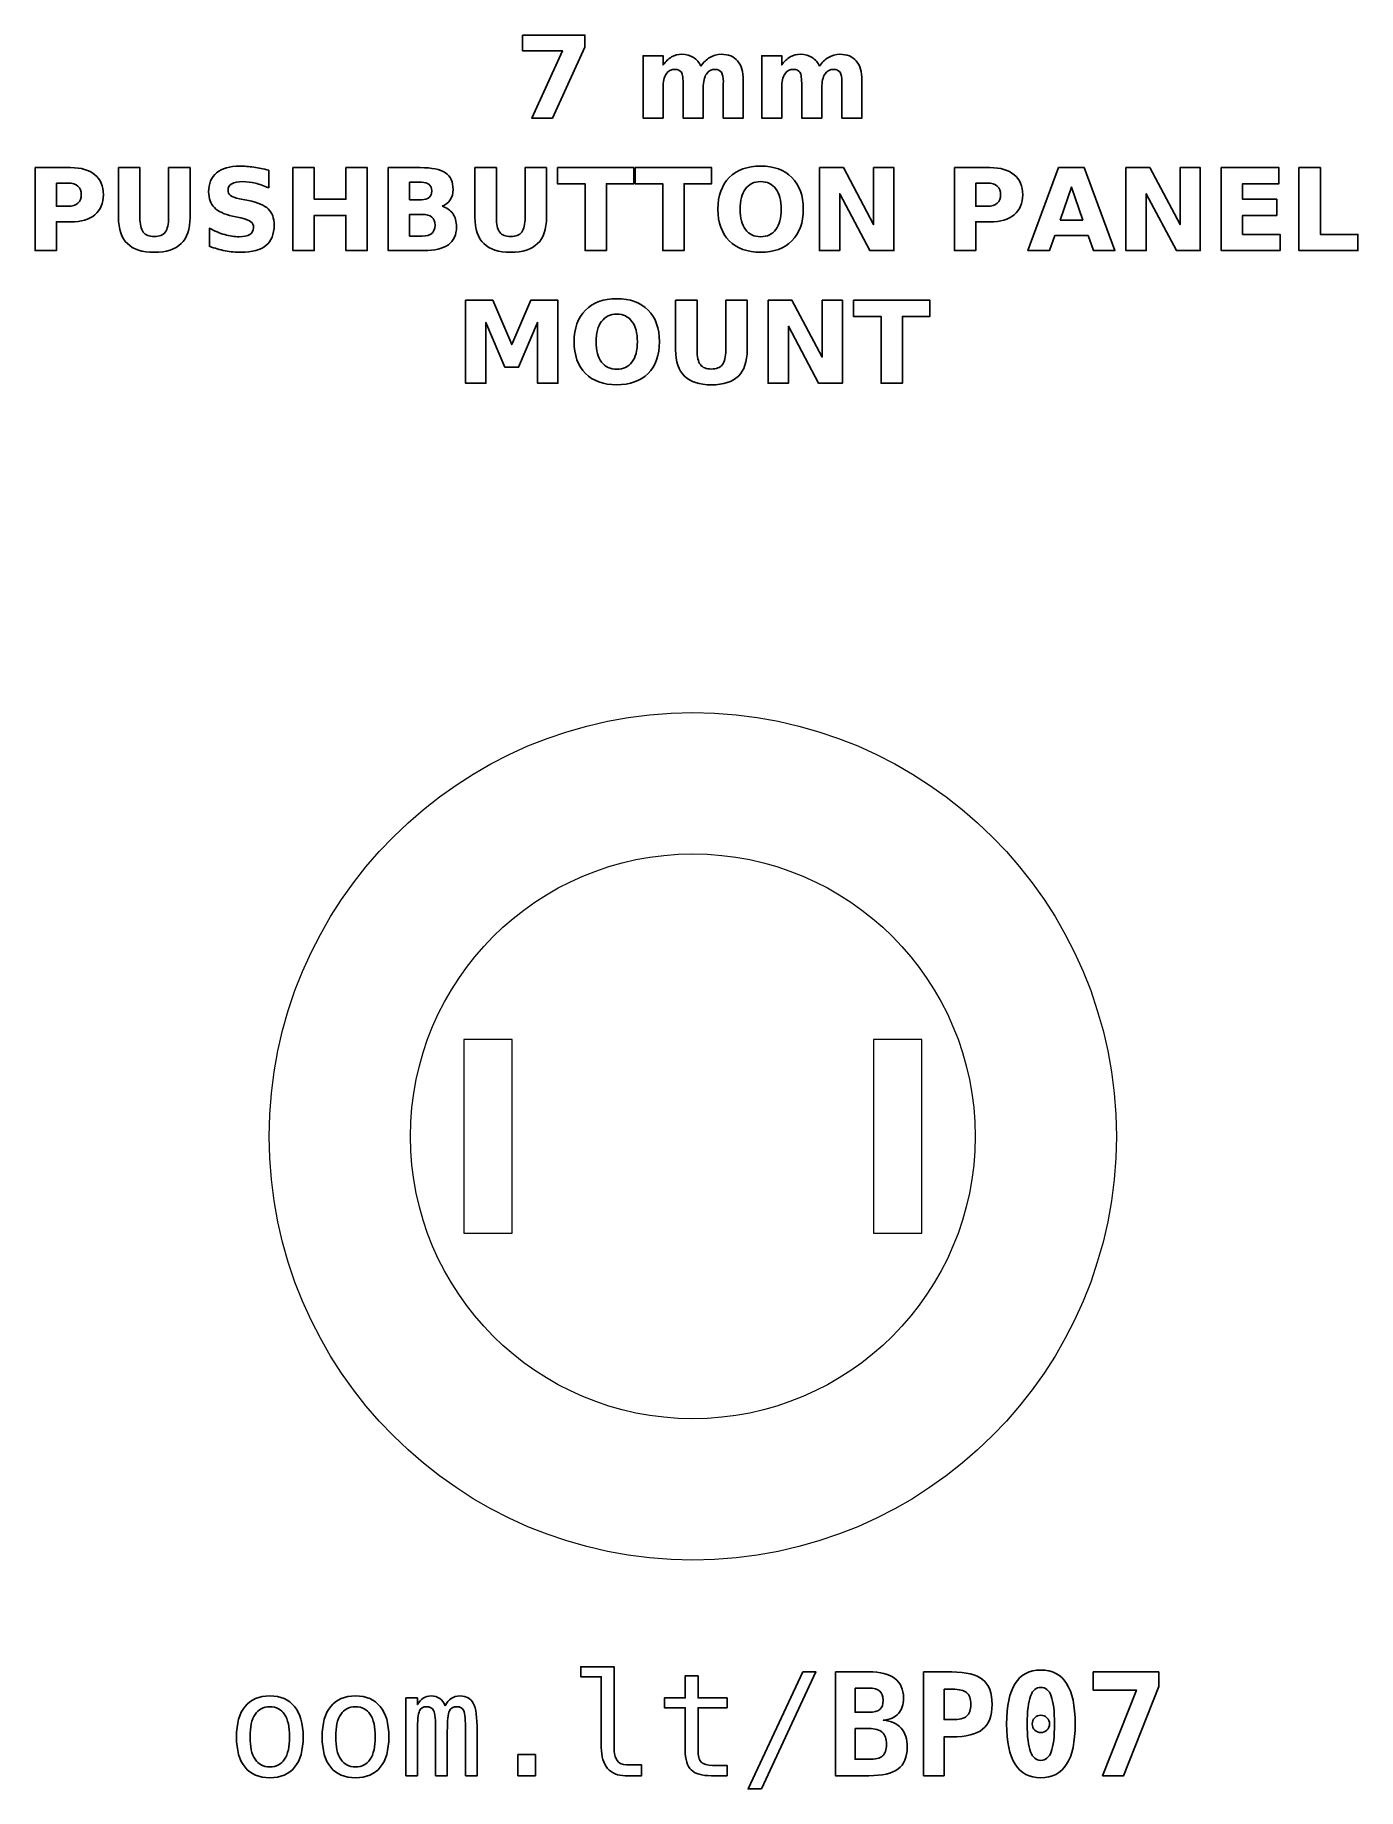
# Model space of a CAD drawing. Header units: centimetres. Extents: x -11.32 to -9.68, y -15.66 to -13.49.
import ezdxf

# ---------------------------------------------------------------- set-up
doc = ezdxf.new("R2010")
doc.units = ezdxf.units.CM
doc.header["$MEASUREMENT"] = 0
doc.layers.add('Layer 1', color=7, linetype='Continuous')

msp = doc.modelspace()

# ---------------------------------------------------------------- linework, layer by layer
at = {"layer": 'Layer 1', "lineweight": 20}
for points in [[(-10.784, -14.97001), (-10.724, -14.97001), (-10.724, -14.73001), (-10.784, -14.73001), (-10.784, -14.97001)], [(-10.276, -14.97002), (-10.216, -14.97002), (-10.216, -14.73002), (-10.276, -14.73002), (-10.276, -14.97002)]]:
    msp.add_lwpolyline(points, close=True, dxfattribs=at)
at = {"layer": 'Layer 1', "color": 250, "lineweight": 20}
for major_axis in [(0, 0.525), (0, 0.35)]:
    msp.add_ellipse((-10.5, -14.85), major_axis=major_axis, ratio=1, dxfattribs=at)
at = {"layer": 'Layer 1', "color": 250}
for points, knots in [([(-10.71126, -13.48535), (-10.71126, -13.48535), (-10.63374, -13.48535), (-10.63374, -13.48535), (-10.63374, -13.48535), (-10.63374, -13.48535), (-10.63374, -13.50031), (-10.63374, -13.50031), (-10.63374, -13.50031), (-10.63374, -13.50031), (-10.67384, -13.58822), (-10.67384, -13.58822), (-10.67384, -13.58822), (-10.67384, -13.58822), (-10.69969, -13.58822), (-10.69969, -13.58822), (-10.69969, -13.58822), (-10.69969, -13.58822), (-10.66171, -13.50485), (-10.66171, -13.50485), (-10.66171, -13.50485), (-10.66171, -13.50485), (-10.71126, -13.50485), (-10.71126, -13.50485), (-10.71126, -13.50485), (-10.71126, -13.50485), (-10.71126, -13.48535), (-10.71126, -13.48535)], [0, 0, 0, 0, 0.1428571, 0.1428571, 0.1428571, 0.1428571, 0.2857143, 0.2857143, 0.2857143, 0.2857143, 0.4285714, 0.4285714, 0.4285714, 0.4285714, 0.5714286, 0.5714286, 0.5714286, 0.5714286, 0.7142857, 0.7142857, 0.7142857, 0.7142857, 0.8571429, 0.8571429, 0.8571429, 0.8571429, 1, 1, 1, 1]), ([(-10.49, -13.52387), (-10.48687, -13.5191), (-10.48318, -13.51545), (-10.47887, -13.51296), (-10.47887, -13.51296), (-10.47457, -13.51044), (-10.46987, -13.5092), (-10.46472, -13.5092), (-10.46472, -13.5092), (-10.45585, -13.5092), (-10.4491, -13.51193), (-10.44447, -13.51741), (-10.44447, -13.51741), (-10.43983, -13.52286), (-10.4375, -13.53081), (-10.4375, -13.54123), (-10.4375, -13.54123), (-10.4375, -13.54123), (-10.4375, -13.58822), (-10.4375, -13.58822), (-10.4375, -13.58822), (-10.4375, -13.58822), (-10.46232, -13.58822), (-10.46232, -13.58822), (-10.46232, -13.58822), (-10.46232, -13.58822), (-10.46232, -13.54798), (-10.46232, -13.54798), (-10.46232, -13.54798), (-10.46227, -13.54739), (-10.46225, -13.54678), (-10.46222, -13.54612), (-10.46222, -13.54612), (-10.4622, -13.54549), (-10.46218, -13.54457), (-10.46218, -13.54337), (-10.46218, -13.54337), (-10.46218, -13.53791), (-10.46297, -13.53394), (-10.4646, -13.53149), (-10.4646, -13.53149), (-10.4662, -13.52902), (-10.46878, -13.5278), (-10.47236, -13.5278), (-10.47236, -13.5278), (-10.47706, -13.5278), (-10.48066, -13.52973), (-10.48322, -13.53359), (-10.48322, -13.53359), (-10.48576, -13.53744), (-10.48708, -13.54302), (-10.48718, -13.55033), (-10.48718, -13.55033), (-10.48718, -13.55033), (-10.48718, -13.58822), (-10.48718, -13.58822), (-10.48718, -13.58822), (-10.48718, -13.58822), (-10.51199, -13.58822), (-10.51199, -13.58822), (-10.51199, -13.58822), (-10.51199, -13.58822), (-10.51199, -13.54798), (-10.51199, -13.54798), (-10.51199, -13.54798), (-10.51199, -13.53944), (-10.51272, -13.53394), (-10.5142, -13.53149), (-10.5142, -13.53149), (-10.51566, -13.52902), (-10.51827, -13.5278), (-10.52203, -13.5278), (-10.52203, -13.5278), (-10.52678, -13.5278), (-10.53043, -13.52975), (-10.53299, -13.53363), (-10.53299, -13.53363), (-10.53555, -13.53751), (-10.53685, -13.54304), (-10.53685, -13.55026), (-10.53685, -13.55026), (-10.53685, -13.55026), (-10.53685, -13.58822), (-10.53685, -13.58822), (-10.53685, -13.58822), (-10.53685, -13.58822), (-10.56166, -13.58822), (-10.56166, -13.58822), (-10.56166, -13.58822), (-10.56166, -13.58822), (-10.56166, -13.51106), (-10.56166, -13.51106), (-10.56166, -13.51106), (-10.56166, -13.51106), (-10.53685, -13.51106), (-10.53685, -13.51106), (-10.53685, -13.51106), (-10.53685, -13.51106), (-10.53685, -13.52237), (-10.53685, -13.52237), (-10.53685, -13.52237), (-10.53381, -13.51799), (-10.53033, -13.51473), (-10.5264, -13.51251), (-10.5264, -13.51251), (-10.52248, -13.5103), (-10.51815, -13.5092), (-10.51342, -13.5092), (-10.51342, -13.5092), (-10.50811, -13.5092), (-10.50338, -13.51049), (-10.49931, -13.51306), (-10.49931, -13.51306), (-10.49522, -13.51564), (-10.49211, -13.51924), (-10.49, -13.52387)], [0, 0, 0, 0, 0.0344828, 0.0344828, 0.0344828, 0.0344828, 0.0689655, 0.0689655, 0.0689655, 0.0689655, 0.1034483, 0.1034483, 0.1034483, 0.1034483, 0.137931, 0.137931, 0.137931, 0.137931, 0.1724138, 0.1724138, 0.1724138, 0.1724138, 0.2068966, 0.2068966, 0.2068966, 0.2068966, 0.2413793, 0.2413793, 0.2413793, 0.2413793, 0.2758621, 0.2758621, 0.2758621, 0.2758621, 0.3103448, 0.3103448, 0.3103448, 0.3103448, 0.3448276, 0.3448276, 0.3448276, 0.3448276, 0.3793103, 0.3793103, 0.3793103, 0.3793103, 0.4137931, 0.4137931, 0.4137931, 0.4137931, 0.4482759, 0.4482759, 0.4482759, 0.4482759, 0.4827586, 0.4827586, 0.4827586, 0.4827586, 0.5172414, 0.5172414, 0.5172414, 0.5172414, 0.5517241, 0.5517241, 0.5517241, 0.5517241, 0.5862069, 0.5862069, 0.5862069, 0.5862069, 0.6206897, 0.6206897, 0.6206897, 0.6206897, 0.6551724, 0.6551724, 0.6551724, 0.6551724, 0.6896552, 0.6896552, 0.6896552, 0.6896552, 0.7241379, 0.7241379, 0.7241379, 0.7241379, 0.7586207, 0.7586207, 0.7586207, 0.7586207, 0.7931034, 0.7931034, 0.7931034, 0.7931034, 0.8275862, 0.8275862, 0.8275862, 0.8275862, 0.862069, 0.862069, 0.862069, 0.862069, 0.8965517, 0.8965517, 0.8965517, 0.8965517, 0.9310345, 0.9310345, 0.9310345, 0.9310345, 0.9655172, 0.9655172, 0.9655172, 0.9655172, 1, 1, 1, 1]), ([(-10.34296, -13.52387), (-10.33983, -13.5191), (-10.33614, -13.51545), (-10.33183, -13.51296), (-10.33183, -13.51296), (-10.32753, -13.51044), (-10.32283, -13.5092), (-10.31768, -13.5092), (-10.31768, -13.5092), (-10.30881, -13.5092), (-10.30206, -13.51193), (-10.29743, -13.51741), (-10.29743, -13.51741), (-10.29279, -13.52286), (-10.29046, -13.53081), (-10.29046, -13.54123), (-10.29046, -13.54123), (-10.29046, -13.54123), (-10.29046, -13.58822), (-10.29046, -13.58822), (-10.29046, -13.58822), (-10.29046, -13.58822), (-10.31528, -13.58822), (-10.31528, -13.58822), (-10.31528, -13.58822), (-10.31528, -13.58822), (-10.31528, -13.54798), (-10.31528, -13.54798), (-10.31528, -13.54798), (-10.31523, -13.54739), (-10.31521, -13.54678), (-10.31518, -13.54612), (-10.31518, -13.54612), (-10.31516, -13.54549), (-10.31514, -13.54457), (-10.31514, -13.54337), (-10.31514, -13.54337), (-10.31514, -13.53791), (-10.31593, -13.53394), (-10.31756, -13.53149), (-10.31756, -13.53149), (-10.31916, -13.52902), (-10.32174, -13.5278), (-10.32532, -13.5278), (-10.32532, -13.5278), (-10.33002, -13.5278), (-10.33362, -13.52973), (-10.33618, -13.53359), (-10.33618, -13.53359), (-10.33872, -13.53744), (-10.34004, -13.54302), (-10.34014, -13.55033), (-10.34014, -13.55033), (-10.34014, -13.55033), (-10.34014, -13.58822), (-10.34014, -13.58822), (-10.34014, -13.58822), (-10.34014, -13.58822), (-10.36495, -13.58822), (-10.36495, -13.58822), (-10.36495, -13.58822), (-10.36495, -13.58822), (-10.36495, -13.54798), (-10.36495, -13.54798), (-10.36495, -13.54798), (-10.36495, -13.53944), (-10.36568, -13.53394), (-10.36716, -13.53149), (-10.36716, -13.53149), (-10.36862, -13.52902), (-10.37123, -13.5278), (-10.37499, -13.5278), (-10.37499, -13.5278), (-10.37974, -13.5278), (-10.38339, -13.52975), (-10.38595, -13.53363), (-10.38595, -13.53363), (-10.38851, -13.53751), (-10.38981, -13.54304), (-10.38981, -13.55026), (-10.38981, -13.55026), (-10.38981, -13.55026), (-10.38981, -13.58822), (-10.38981, -13.58822), (-10.38981, -13.58822), (-10.38981, -13.58822), (-10.41462, -13.58822), (-10.41462, -13.58822), (-10.41462, -13.58822), (-10.41462, -13.58822), (-10.41462, -13.51106), (-10.41462, -13.51106), (-10.41462, -13.51106), (-10.41462, -13.51106), (-10.38981, -13.51106), (-10.38981, -13.51106), (-10.38981, -13.51106), (-10.38981, -13.51106), (-10.38981, -13.52237), (-10.38981, -13.52237), (-10.38981, -13.52237), (-10.38677, -13.51799), (-10.38329, -13.51473), (-10.37936, -13.51251), (-10.37936, -13.51251), (-10.37544, -13.5103), (-10.37111, -13.5092), (-10.36638, -13.5092), (-10.36638, -13.5092), (-10.36107, -13.5092), (-10.35634, -13.51049), (-10.35227, -13.51306), (-10.35227, -13.51306), (-10.34818, -13.51564), (-10.34507, -13.51924), (-10.34296, -13.52387)], [0, 0, 0, 0, 0.0344828, 0.0344828, 0.0344828, 0.0344828, 0.0689655, 0.0689655, 0.0689655, 0.0689655, 0.1034483, 0.1034483, 0.1034483, 0.1034483, 0.137931, 0.137931, 0.137931, 0.137931, 0.1724138, 0.1724138, 0.1724138, 0.1724138, 0.2068966, 0.2068966, 0.2068966, 0.2068966, 0.2413793, 0.2413793, 0.2413793, 0.2413793, 0.2758621, 0.2758621, 0.2758621, 0.2758621, 0.3103448, 0.3103448, 0.3103448, 0.3103448, 0.3448276, 0.3448276, 0.3448276, 0.3448276, 0.3793103, 0.3793103, 0.3793103, 0.3793103, 0.4137931, 0.4137931, 0.4137931, 0.4137931, 0.4482759, 0.4482759, 0.4482759, 0.4482759, 0.4827586, 0.4827586, 0.4827586, 0.4827586, 0.5172414, 0.5172414, 0.5172414, 0.5172414, 0.5517241, 0.5517241, 0.5517241, 0.5517241, 0.5862069, 0.5862069, 0.5862069, 0.5862069, 0.6206897, 0.6206897, 0.6206897, 0.6206897, 0.6551724, 0.6551724, 0.6551724, 0.6551724, 0.6896552, 0.6896552, 0.6896552, 0.6896552, 0.7241379, 0.7241379, 0.7241379, 0.7241379, 0.7586207, 0.7586207, 0.7586207, 0.7586207, 0.7931034, 0.7931034, 0.7931034, 0.7931034, 0.8275862, 0.8275862, 0.8275862, 0.8275862, 0.862069, 0.862069, 0.862069, 0.862069, 0.8965517, 0.8965517, 0.8965517, 0.8965517, 0.9310345, 0.9310345, 0.9310345, 0.9310345, 0.9655172, 0.9655172, 0.9655172, 0.9655172, 1, 1, 1, 1]), ([(-11.02574, -13.65285), (-11.02574, -13.65285), (-11.02574, -13.6746), (-11.02574, -13.6746), (-11.02574, -13.6746), (-11.03139, -13.67208), (-11.03691, -13.67018), (-11.04227, -13.66889), (-11.04227, -13.66889), (-11.04766, -13.66759), (-11.05274, -13.66696), (-11.05751, -13.66696), (-11.05751, -13.66696), (-11.06384, -13.66696), (-11.06854, -13.66783), (-11.07158, -13.66957), (-11.07158, -13.66957), (-11.07461, -13.67133), (-11.07612, -13.67404), (-11.07612, -13.67771), (-11.07612, -13.67771), (-11.07612, -13.68046), (-11.07511, -13.68262), (-11.07306, -13.68415), (-11.07306, -13.68415), (-11.07101, -13.68568), (-11.0673, -13.68702), (-11.06191, -13.68812), (-11.06191, -13.68812), (-11.06191, -13.68812), (-11.05062, -13.69038), (-11.05062, -13.69038), (-11.05062, -13.69038), (-11.03917, -13.69269), (-11.03106, -13.69617), (-11.02624, -13.70087), (-11.02624, -13.70087), (-11.02141, -13.70555), (-11.01899, -13.71221), (-11.01899, -13.72084), (-11.01899, -13.72084), (-11.01899, -13.7322), (-11.02235, -13.74064), (-11.02908, -13.74617), (-11.02908, -13.74617), (-11.03581, -13.75169), (-11.04608, -13.75447), (-11.05991, -13.75447), (-11.05991, -13.75447), (-11.06645, -13.75447), (-11.07299, -13.75386), (-11.07955, -13.75261), (-11.07955, -13.75261), (-11.08611, -13.75136), (-11.0927, -13.74953), (-11.09926, -13.74711), (-11.09926, -13.74711), (-11.09926, -13.74711), (-11.09926, -13.72472), (-11.09926, -13.72472), (-11.09926, -13.72472), (-11.0927, -13.7282), (-11.08635, -13.73083), (-11.08021, -13.7326), (-11.08021, -13.7326), (-11.07407, -13.73436), (-11.06817, -13.73525), (-11.06248, -13.73525), (-11.06248, -13.73525), (-11.05669, -13.73525), (-11.05225, -13.73429), (-11.04917, -13.73236), (-11.04917, -13.73236), (-11.04608, -13.73043), (-11.04456, -13.72768), (-11.04456, -13.72408), (-11.04456, -13.72408), (-11.04456, -13.72088), (-11.04559, -13.71839), (-11.04768, -13.71665), (-11.04768, -13.71665), (-11.04978, -13.71491), (-11.05394, -13.71334), (-11.0602, -13.71197), (-11.0602, -13.71197), (-11.0602, -13.71197), (-11.07047, -13.70969), (-11.07047, -13.70969), (-11.07047, -13.70969), (-11.08075, -13.70748), (-11.08828, -13.70398), (-11.09303, -13.69915), (-11.09303, -13.69915), (-11.09778, -13.69433), (-11.10015, -13.68782), (-11.10015, -13.67966), (-11.10015, -13.67966), (-11.10015, -13.6694), (-11.09684, -13.66152), (-11.09023, -13.65602), (-11.09023, -13.65602), (-11.08362, -13.65049), (-11.07412, -13.64774), (-11.0617, -13.64774), (-11.0617, -13.64774), (-11.05606, -13.64774), (-11.05025, -13.64817), (-11.04427, -13.64901), (-11.04427, -13.64901), (-11.0383, -13.64986), (-11.03212, -13.65113), (-11.02574, -13.65285)], [0, 0, 0, 0, 0.0357143, 0.0357143, 0.0357143, 0.0357143, 0.0714286, 0.0714286, 0.0714286, 0.0714286, 0.1071429, 0.1071429, 0.1071429, 0.1071429, 0.1428571, 0.1428571, 0.1428571, 0.1428571, 0.1785714, 0.1785714, 0.1785714, 0.1785714, 0.2142857, 0.2142857, 0.2142857, 0.2142857, 0.25, 0.25, 0.25, 0.25, 0.2857143, 0.2857143, 0.2857143, 0.2857143, 0.3214286, 0.3214286, 0.3214286, 0.3214286, 0.3571429, 0.3571429, 0.3571429, 0.3571429, 0.3928571, 0.3928571, 0.3928571, 0.3928571, 0.4285714, 0.4285714, 0.4285714, 0.4285714, 0.4642857, 0.4642857, 0.4642857, 0.4642857, 0.5, 0.5, 0.5, 0.5, 0.5357143, 0.5357143, 0.5357143, 0.5357143, 0.5714286, 0.5714286, 0.5714286, 0.5714286, 0.6071429, 0.6071429, 0.6071429, 0.6071429, 0.6428571, 0.6428571, 0.6428571, 0.6428571, 0.6785714, 0.6785714, 0.6785714, 0.6785714, 0.7142857, 0.7142857, 0.7142857, 0.7142857, 0.75, 0.75, 0.75, 0.75, 0.7857143, 0.7857143, 0.7857143, 0.7857143, 0.8214286, 0.8214286, 0.8214286, 0.8214286, 0.8571429, 0.8571429, 0.8571429, 0.8571429, 0.8928571, 0.8928571, 0.8928571, 0.8928571, 0.9285714, 0.9285714, 0.9285714, 0.9285714, 0.9642857, 0.9642857, 0.9642857, 0.9642857, 1, 1, 1, 1]), ([(-10.41598, -13.64774), (-10.39945, -13.64774), (-10.38649, -13.65247), (-10.37713, -13.66195), (-10.37713, -13.66195), (-10.36775, -13.6714), (-10.36307, -13.68445), (-10.36307, -13.70113), (-10.36307, -13.70113), (-10.36307, -13.71776), (-10.36775, -13.73081), (-10.37713, -13.74026), (-10.37713, -13.74026), (-10.38649, -13.74974), (-10.39945, -13.75447), (-10.41598, -13.75447), (-10.41598, -13.75447), (-10.43247, -13.75447), (-10.4454, -13.74974), (-10.45481, -13.74026), (-10.45481, -13.74026), (-10.46419, -13.73081), (-10.4689, -13.71776), (-10.4689, -13.70113), (-10.4689, -13.70113), (-10.4689, -13.68445), (-10.46419, -13.6714), (-10.45481, -13.66195), (-10.45481, -13.66195), (-10.4454, -13.65247), (-10.43247, -13.64774), (-10.41598, -13.64774)], [0, 0, 0, 0, 0.125, 0.125, 0.125, 0.125, 0.25, 0.25, 0.25, 0.25, 0.375, 0.375, 0.375, 0.375, 0.5, 0.5, 0.5, 0.5, 0.625, 0.625, 0.625, 0.625, 0.75, 0.75, 0.75, 0.75, 0.875, 0.875, 0.875, 0.875, 1, 1, 1, 1]), ([(-11.31532, -13.6496), (-11.31532, -13.6496), (-11.2713, -13.6496), (-11.2713, -13.6496), (-11.2713, -13.6496), (-11.2582, -13.6496), (-11.24815, -13.65252), (-11.24114, -13.65833), (-11.24114, -13.65833), (-11.23414, -13.66414), (-11.23063, -13.67241), (-11.23063, -13.68316), (-11.23063, -13.68316), (-11.23063, -13.69393), (-11.23414, -13.70223), (-11.24114, -13.70804), (-11.24114, -13.70804), (-11.24815, -13.71385), (-11.2582, -13.71677), (-11.2713, -13.71677), (-11.2713, -13.71677), (-11.2713, -13.71677), (-11.28879, -13.71677), (-11.28879, -13.71677), (-11.28879, -13.71677), (-11.28879, -13.71677), (-11.28879, -13.75247), (-11.28879, -13.75247), (-11.28879, -13.75247), (-11.28879, -13.75247), (-11.31532, -13.75247), (-11.31532, -13.75247), (-11.31532, -13.75247), (-11.31532, -13.75247), (-11.31532, -13.6496), (-11.31532, -13.6496)], [0, 0, 0, 0, 0.1111111, 0.1111111, 0.1111111, 0.1111111, 0.2222222, 0.2222222, 0.2222222, 0.2222222, 0.3333333, 0.3333333, 0.3333333, 0.3333333, 0.4444444, 0.4444444, 0.4444444, 0.4444444, 0.5555556, 0.5555556, 0.5555556, 0.5555556, 0.6666667, 0.6666667, 0.6666667, 0.6666667, 0.7777778, 0.7777778, 0.7777778, 0.7777778, 0.8888889, 0.8888889, 0.8888889, 0.8888889, 1, 1, 1, 1]), ([(-11.28879, -13.66882), (-11.28879, -13.66882), (-11.28879, -13.69755), (-11.28879, -13.69755), (-11.28879, -13.69755), (-11.28879, -13.69755), (-11.27412, -13.69755), (-11.27412, -13.69755), (-11.27412, -13.69755), (-11.26897, -13.69755), (-11.26499, -13.69631), (-11.26219, -13.69379), (-11.26219, -13.69379), (-11.25939, -13.6913), (-11.25798, -13.68775), (-11.25798, -13.68316), (-11.25798, -13.68316), (-11.25798, -13.67855), (-11.25939, -13.67502), (-11.26219, -13.67253), (-11.26219, -13.67253), (-11.26499, -13.67006), (-11.26897, -13.66882), (-11.27412, -13.66882), (-11.27412, -13.66882), (-11.27412, -13.66882), (-11.28879, -13.66882), (-11.28879, -13.66882)], [0, 0, 0, 0, 0.1428571, 0.1428571, 0.1428571, 0.1428571, 0.2857143, 0.2857143, 0.2857143, 0.2857143, 0.4285714, 0.4285714, 0.4285714, 0.4285714, 0.5714286, 0.5714286, 0.5714286, 0.5714286, 0.7142857, 0.7142857, 0.7142857, 0.7142857, 0.8571429, 0.8571429, 0.8571429, 0.8571429, 1, 1, 1, 1]), ([(-11.21191, -13.6496), (-11.21191, -13.6496), (-11.18538, -13.6496), (-11.18538, -13.6496), (-11.18538, -13.6496), (-11.18538, -13.6496), (-11.18538, -13.71127), (-11.18538, -13.71127), (-11.18538, -13.71127), (-11.18538, -13.71976), (-11.184, -13.72585), (-11.18122, -13.72949), (-11.18122, -13.72949), (-11.17844, -13.73314), (-11.17391, -13.73497), (-11.1676, -13.73497), (-11.1676, -13.73497), (-11.16125, -13.73497), (-11.15669, -13.73314), (-11.15392, -13.72949), (-11.15392, -13.72949), (-11.15114, -13.72585), (-11.14975, -13.71976), (-11.14975, -13.71127), (-11.14975, -13.71127), (-11.14975, -13.71127), (-11.14975, -13.6496), (-11.14975, -13.6496), (-11.14975, -13.6496), (-11.14975, -13.6496), (-11.12322, -13.6496), (-11.12322, -13.6496), (-11.12322, -13.6496), (-11.12322, -13.6496), (-11.12322, -13.71127), (-11.12322, -13.71127), (-11.12322, -13.71127), (-11.12322, -13.72582), (-11.12687, -13.73667), (-11.13418, -13.74379), (-11.13418, -13.74379), (-11.14147, -13.75092), (-11.15262, -13.75447), (-11.1676, -13.75447), (-11.1676, -13.75447), (-11.18254, -13.75447), (-11.19366, -13.75092), (-11.20095, -13.74379), (-11.20095, -13.74379), (-11.20827, -13.73667), (-11.21191, -13.72582), (-11.21191, -13.71127), (-11.21191, -13.71127), (-11.21191, -13.71127), (-11.21191, -13.6496), (-11.21191, -13.6496)], [0, 0, 0, 0, 0.0714286, 0.0714286, 0.0714286, 0.0714286, 0.1428571, 0.1428571, 0.1428571, 0.1428571, 0.2142857, 0.2142857, 0.2142857, 0.2142857, 0.2857143, 0.2857143, 0.2857143, 0.2857143, 0.3571429, 0.3571429, 0.3571429, 0.3571429, 0.4285714, 0.4285714, 0.4285714, 0.4285714, 0.5, 0.5, 0.5, 0.5, 0.5714286, 0.5714286, 0.5714286, 0.5714286, 0.6428571, 0.6428571, 0.6428571, 0.6428571, 0.7142857, 0.7142857, 0.7142857, 0.7142857, 0.7857143, 0.7857143, 0.7857143, 0.7857143, 0.8571429, 0.8571429, 0.8571429, 0.8571429, 0.9285714, 0.9285714, 0.9285714, 0.9285714, 1, 1, 1, 1]), ([(-10.99571, -13.6496), (-10.99571, -13.6496), (-10.96918, -13.6496), (-10.96918, -13.6496), (-10.96918, -13.6496), (-10.96918, -13.6496), (-10.96918, -13.68881), (-10.96918, -13.68881), (-10.96918, -13.68881), (-10.96918, -13.68881), (-10.93005, -13.68881), (-10.93005, -13.68881), (-10.93005, -13.68881), (-10.93005, -13.68881), (-10.93005, -13.6496), (-10.93005, -13.6496), (-10.93005, -13.6496), (-10.93005, -13.6496), (-10.90352, -13.6496), (-10.90352, -13.6496), (-10.90352, -13.6496), (-10.90352, -13.6496), (-10.90352, -13.75247), (-10.90352, -13.75247), (-10.90352, -13.75247), (-10.90352, -13.75247), (-10.93005, -13.75247), (-10.93005, -13.75247), (-10.93005, -13.75247), (-10.93005, -13.75247), (-10.93005, -13.70887), (-10.93005, -13.70887), (-10.93005, -13.70887), (-10.93005, -13.70887), (-10.96918, -13.70887), (-10.96918, -13.70887), (-10.96918, -13.70887), (-10.96918, -13.70887), (-10.96918, -13.75247), (-10.96918, -13.75247), (-10.96918, -13.75247), (-10.96918, -13.75247), (-10.99571, -13.75247), (-10.99571, -13.75247), (-10.99571, -13.75247), (-10.99571, -13.75247), (-10.99571, -13.6496), (-10.99571, -13.6496)], [0, 0, 0, 0, 0.0833333, 0.0833333, 0.0833333, 0.0833333, 0.1666667, 0.1666667, 0.1666667, 0.1666667, 0.25, 0.25, 0.25, 0.25, 0.3333333, 0.3333333, 0.3333333, 0.3333333, 0.4166667, 0.4166667, 0.4166667, 0.4166667, 0.5, 0.5, 0.5, 0.5, 0.5833333, 0.5833333, 0.5833333, 0.5833333, 0.6666667, 0.6666667, 0.6666667, 0.6666667, 0.75, 0.75, 0.75, 0.75, 0.8333333, 0.8333333, 0.8333333, 0.8333333, 0.9166667, 0.9166667, 0.9166667, 0.9166667, 1, 1, 1, 1]), ([(-10.81085, -13.69741), (-10.80516, -13.69906), (-10.80074, -13.70212), (-10.79761, -13.70659), (-10.79761, -13.70659), (-10.79448, -13.71103), (-10.79293, -13.71651), (-10.79293, -13.72298), (-10.79293, -13.72298), (-10.79293, -13.7329), (-10.7963, -13.74029), (-10.803, -13.74516), (-10.803, -13.74516), (-10.8097, -13.75002), (-10.81991, -13.75247), (-10.8336, -13.75247), (-10.8336, -13.75247), (-10.8336, -13.75247), (-10.87762, -13.75247), (-10.87762, -13.75247), (-10.87762, -13.75247), (-10.87762, -13.75247), (-10.87762, -13.6496), (-10.87762, -13.6496), (-10.87762, -13.6496), (-10.87762, -13.6496), (-10.8378, -13.6496), (-10.8378, -13.6496), (-10.8378, -13.6496), (-10.82351, -13.6496), (-10.81316, -13.65176), (-10.80676, -13.65607), (-10.80676, -13.65607), (-10.80034, -13.6604), (-10.79714, -13.66731), (-10.79714, -13.67681), (-10.79714, -13.67681), (-10.79714, -13.68182), (-10.79832, -13.68608), (-10.80065, -13.68961), (-10.80065, -13.68961), (-10.803, -13.69311), (-10.80638, -13.69572), (-10.81085, -13.69741)], [0, 0, 0, 0, 0.0909091, 0.0909091, 0.0909091, 0.0909091, 0.1818182, 0.1818182, 0.1818182, 0.1818182, 0.2727273, 0.2727273, 0.2727273, 0.2727273, 0.3636364, 0.3636364, 0.3636364, 0.3636364, 0.4545455, 0.4545455, 0.4545455, 0.4545455, 0.5454545, 0.5454545, 0.5454545, 0.5454545, 0.6363636, 0.6363636, 0.6363636, 0.6363636, 0.7272727, 0.7272727, 0.7272727, 0.7272727, 0.8181818, 0.8181818, 0.8181818, 0.8181818, 0.9090909, 0.9090909, 0.9090909, 0.9090909, 1, 1, 1, 1]), ([(-10.83642, -13.68942), (-10.83223, -13.68942), (-10.82906, -13.6885), (-10.82692, -13.68667), (-10.82692, -13.68667), (-10.82475, -13.68483), (-10.82367, -13.68213), (-10.82367, -13.67853), (-10.82367, -13.67853), (-10.82367, -13.675), (-10.82475, -13.67232), (-10.82692, -13.67046), (-10.82692, -13.67046), (-10.82906, -13.6686), (-10.83223, -13.66766), (-10.83642, -13.66766), (-10.83642, -13.66766), (-10.83642, -13.66766), (-10.85109, -13.66766), (-10.85109, -13.66766), (-10.85109, -13.66766), (-10.85109, -13.66766), (-10.85109, -13.68942), (-10.85109, -13.68942), (-10.85109, -13.68942), (-10.85109, -13.68942), (-10.83642, -13.68942), (-10.83642, -13.68942)], [0, 0, 0, 0, 0.1428571, 0.1428571, 0.1428571, 0.1428571, 0.2857143, 0.2857143, 0.2857143, 0.2857143, 0.4285714, 0.4285714, 0.4285714, 0.4285714, 0.5714286, 0.5714286, 0.5714286, 0.5714286, 0.7142857, 0.7142857, 0.7142857, 0.7142857, 0.8571429, 0.8571429, 0.8571429, 0.8571429, 1, 1, 1, 1]), ([(-10.77007, -13.6496), (-10.77007, -13.6496), (-10.74354, -13.6496), (-10.74354, -13.6496), (-10.74354, -13.6496), (-10.74354, -13.6496), (-10.74354, -13.71127), (-10.74354, -13.71127), (-10.74354, -13.71127), (-10.74354, -13.71976), (-10.74216, -13.72585), (-10.73938, -13.72949), (-10.73938, -13.72949), (-10.7366, -13.73314), (-10.73207, -13.73497), (-10.72576, -13.73497), (-10.72576, -13.73497), (-10.71941, -13.73497), (-10.71485, -13.73314), (-10.71208, -13.72949), (-10.71208, -13.72949), (-10.7093, -13.72585), (-10.70791, -13.71976), (-10.70791, -13.71127), (-10.70791, -13.71127), (-10.70791, -13.71127), (-10.70791, -13.6496), (-10.70791, -13.6496), (-10.70791, -13.6496), (-10.70791, -13.6496), (-10.68138, -13.6496), (-10.68138, -13.6496), (-10.68138, -13.6496), (-10.68138, -13.6496), (-10.68138, -13.71127), (-10.68138, -13.71127), (-10.68138, -13.71127), (-10.68138, -13.72582), (-10.68503, -13.73667), (-10.69234, -13.74379), (-10.69234, -13.74379), (-10.69963, -13.75092), (-10.71078, -13.75447), (-10.72576, -13.75447), (-10.72576, -13.75447), (-10.7407, -13.75447), (-10.75182, -13.75092), (-10.75911, -13.74379), (-10.75911, -13.74379), (-10.76643, -13.73667), (-10.77007, -13.72582), (-10.77007, -13.71127), (-10.77007, -13.71127), (-10.77007, -13.71127), (-10.77007, -13.6496), (-10.77007, -13.6496)], [0, 0, 0, 0, 0.0714286, 0.0714286, 0.0714286, 0.0714286, 0.1428571, 0.1428571, 0.1428571, 0.1428571, 0.2142857, 0.2142857, 0.2142857, 0.2142857, 0.2857143, 0.2857143, 0.2857143, 0.2857143, 0.3571429, 0.3571429, 0.3571429, 0.3571429, 0.4285714, 0.4285714, 0.4285714, 0.4285714, 0.5, 0.5, 0.5, 0.5, 0.5714286, 0.5714286, 0.5714286, 0.5714286, 0.6428571, 0.6428571, 0.6428571, 0.6428571, 0.7142857, 0.7142857, 0.7142857, 0.7142857, 0.7857143, 0.7857143, 0.7857143, 0.7857143, 0.8571429, 0.8571429, 0.8571429, 0.8571429, 0.9285714, 0.9285714, 0.9285714, 0.9285714, 1, 1, 1, 1]), ([(-10.66777, -13.6496), (-10.66777, -13.6496), (-10.57297, -13.6496), (-10.57297, -13.6496), (-10.57297, -13.6496), (-10.57297, -13.6496), (-10.57297, -13.66966), (-10.57297, -13.66966), (-10.57297, -13.66966), (-10.57297, -13.66966), (-10.60707, -13.66966), (-10.60707, -13.66966), (-10.60707, -13.66966), (-10.60707, -13.66966), (-10.60707, -13.75247), (-10.60707, -13.75247), (-10.60707, -13.75247), (-10.60707, -13.75247), (-10.6336, -13.75247), (-10.6336, -13.75247), (-10.6336, -13.75247), (-10.6336, -13.75247), (-10.6336, -13.66966), (-10.6336, -13.66966), (-10.6336, -13.66966), (-10.6336, -13.66966), (-10.66777, -13.66966), (-10.66777, -13.66966), (-10.66777, -13.66966), (-10.66777, -13.66966), (-10.66777, -13.6496), (-10.66777, -13.6496)], [0, 0, 0, 0, 0.125, 0.125, 0.125, 0.125, 0.25, 0.25, 0.25, 0.25, 0.375, 0.375, 0.375, 0.375, 0.5, 0.5, 0.5, 0.5, 0.625, 0.625, 0.625, 0.625, 0.75, 0.75, 0.75, 0.75, 0.875, 0.875, 0.875, 0.875, 1, 1, 1, 1]), ([(-10.57151, -13.6496), (-10.57151, -13.6496), (-10.47671, -13.6496), (-10.47671, -13.6496), (-10.47671, -13.6496), (-10.47671, -13.6496), (-10.47671, -13.66966), (-10.47671, -13.66966), (-10.47671, -13.66966), (-10.47671, -13.66966), (-10.51081, -13.66966), (-10.51081, -13.66966), (-10.51081, -13.66966), (-10.51081, -13.66966), (-10.51081, -13.75247), (-10.51081, -13.75247), (-10.51081, -13.75247), (-10.51081, -13.75247), (-10.53734, -13.75247), (-10.53734, -13.75247), (-10.53734, -13.75247), (-10.53734, -13.75247), (-10.53734, -13.66966), (-10.53734, -13.66966), (-10.53734, -13.66966), (-10.53734, -13.66966), (-10.57151, -13.66966), (-10.57151, -13.66966), (-10.57151, -13.66966), (-10.57151, -13.66966), (-10.57151, -13.6496), (-10.57151, -13.6496)], [0, 0, 0, 0, 0.125, 0.125, 0.125, 0.125, 0.25, 0.25, 0.25, 0.25, 0.375, 0.375, 0.375, 0.375, 0.5, 0.5, 0.5, 0.5, 0.625, 0.625, 0.625, 0.625, 0.75, 0.75, 0.75, 0.75, 0.875, 0.875, 0.875, 0.875, 1, 1, 1, 1]), ([(-10.41598, -13.66696), (-10.42407, -13.66696), (-10.43033, -13.66994), (-10.4348, -13.67592), (-10.4348, -13.67592), (-10.43924, -13.68189), (-10.44148, -13.69029), (-10.44148, -13.70113), (-10.44148, -13.70113), (-10.44148, -13.71195), (-10.43924, -13.72032), (-10.4348, -13.72629), (-10.4348, -13.72629), (-10.43033, -13.73227), (-10.42407, -13.73525), (-10.41598, -13.73525), (-10.41598, -13.73525), (-10.40784, -13.73525), (-10.40157, -13.73227), (-10.3971, -13.72629), (-10.3971, -13.72629), (-10.39265, -13.72032), (-10.39042, -13.71195), (-10.39042, -13.70113), (-10.39042, -13.70113), (-10.39042, -13.69029), (-10.39265, -13.68189), (-10.3971, -13.67592), (-10.3971, -13.67592), (-10.40157, -13.66994), (-10.40784, -13.66696), (-10.41598, -13.66696)], [0, 0, 0, 0, 0.125, 0.125, 0.125, 0.125, 0.25, 0.25, 0.25, 0.25, 0.375, 0.375, 0.375, 0.375, 0.5, 0.5, 0.5, 0.5, 0.625, 0.625, 0.625, 0.625, 0.75, 0.75, 0.75, 0.75, 0.875, 0.875, 0.875, 0.875, 1, 1, 1, 1]), ([(-10.343, -13.6496), (-10.343, -13.6496), (-10.31337, -13.6496), (-10.31337, -13.6496), (-10.31337, -13.6496), (-10.31337, -13.6496), (-10.27595, -13.72016), (-10.27595, -13.72016), (-10.27595, -13.72016), (-10.27595, -13.72016), (-10.27595, -13.6496), (-10.27595, -13.6496), (-10.27595, -13.6496), (-10.27595, -13.6496), (-10.25081, -13.6496), (-10.25081, -13.6496), (-10.25081, -13.6496), (-10.25081, -13.6496), (-10.25081, -13.75247), (-10.25081, -13.75247), (-10.25081, -13.75247), (-10.25081, -13.75247), (-10.28044, -13.75247), (-10.28044, -13.75247), (-10.28044, -13.75247), (-10.28044, -13.75247), (-10.31786, -13.68191), (-10.31786, -13.68191), (-10.31786, -13.68191), (-10.31786, -13.68191), (-10.31786, -13.75247), (-10.31786, -13.75247), (-10.31786, -13.75247), (-10.31786, -13.75247), (-10.343, -13.75247), (-10.343, -13.75247), (-10.343, -13.75247), (-10.343, -13.75247), (-10.343, -13.6496), (-10.343, -13.6496)], [0, 0, 0, 0, 0.1, 0.1, 0.1, 0.1, 0.2, 0.2, 0.2, 0.2, 0.3, 0.3, 0.3, 0.3, 0.4, 0.4, 0.4, 0.4, 0.5, 0.5, 0.5, 0.5, 0.6, 0.6, 0.6, 0.6, 0.7, 0.7, 0.7, 0.7, 0.8, 0.8, 0.8, 0.8, 0.9, 0.9, 0.9, 0.9, 1, 1, 1, 1]), ([(-10.17578, -13.6496), (-10.17578, -13.6496), (-10.13176, -13.6496), (-10.13176, -13.6496), (-10.13176, -13.6496), (-10.11866, -13.6496), (-10.10861, -13.65252), (-10.1016, -13.65833), (-10.1016, -13.65833), (-10.0946, -13.66414), (-10.09109, -13.67241), (-10.09109, -13.68316), (-10.09109, -13.68316), (-10.09109, -13.69393), (-10.0946, -13.70223), (-10.1016, -13.70804), (-10.1016, -13.70804), (-10.10861, -13.71385), (-10.11866, -13.71677), (-10.13176, -13.71677), (-10.13176, -13.71677), (-10.13176, -13.71677), (-10.14925, -13.71677), (-10.14925, -13.71677), (-10.14925, -13.71677), (-10.14925, -13.71677), (-10.14925, -13.75247), (-10.14925, -13.75247), (-10.14925, -13.75247), (-10.14925, -13.75247), (-10.17578, -13.75247), (-10.17578, -13.75247), (-10.17578, -13.75247), (-10.17578, -13.75247), (-10.17578, -13.6496), (-10.17578, -13.6496)], [0, 0, 0, 0, 0.1111111, 0.1111111, 0.1111111, 0.1111111, 0.2222222, 0.2222222, 0.2222222, 0.2222222, 0.3333333, 0.3333333, 0.3333333, 0.3333333, 0.4444444, 0.4444444, 0.4444444, 0.4444444, 0.5555556, 0.5555556, 0.5555556, 0.5555556, 0.6666667, 0.6666667, 0.6666667, 0.6666667, 0.7777778, 0.7777778, 0.7777778, 0.7777778, 0.8888889, 0.8888889, 0.8888889, 0.8888889, 1, 1, 1, 1]), ([(-10.14925, -13.66882), (-10.14925, -13.66882), (-10.14925, -13.69755), (-10.14925, -13.69755), (-10.14925, -13.69755), (-10.14925, -13.69755), (-10.13458, -13.69755), (-10.13458, -13.69755), (-10.13458, -13.69755), (-10.12943, -13.69755), (-10.12545, -13.69631), (-10.12265, -13.69379), (-10.12265, -13.69379), (-10.11985, -13.6913), (-10.11844, -13.68775), (-10.11844, -13.68316), (-10.11844, -13.68316), (-10.11844, -13.67855), (-10.11985, -13.67502), (-10.12265, -13.67253), (-10.12265, -13.67253), (-10.12545, -13.67006), (-10.12943, -13.66882), (-10.13458, -13.66882), (-10.13458, -13.66882), (-10.13458, -13.66882), (-10.14925, -13.66882), (-10.14925, -13.66882)], [0, 0, 0, 0, 0.1428571, 0.1428571, 0.1428571, 0.1428571, 0.2857143, 0.2857143, 0.2857143, 0.2857143, 0.4285714, 0.4285714, 0.4285714, 0.4285714, 0.5714286, 0.5714286, 0.5714286, 0.5714286, 0.7142857, 0.7142857, 0.7142857, 0.7142857, 0.8571429, 0.8571429, 0.8571429, 0.8571429, 1, 1, 1, 1]), ([(-10.00995, -13.73375), (-10.00995, -13.73375), (-10.05144, -13.73375), (-10.05144, -13.73375), (-10.05144, -13.73375), (-10.05144, -13.73375), (-10.05798, -13.75247), (-10.05798, -13.75247), (-10.05798, -13.75247), (-10.05798, -13.75247), (-10.08465, -13.75247), (-10.08465, -13.75247), (-10.08465, -13.75247), (-10.08465, -13.75247), (-10.04655, -13.6496), (-10.04655, -13.6496), (-10.04655, -13.6496), (-10.04655, -13.6496), (-10.01492, -13.6496), (-10.01492, -13.6496), (-10.01492, -13.6496), (-10.01492, -13.6496), (-9.97682, -13.75247), (-9.97682, -13.75247), (-9.97682, -13.75247), (-9.97682, -13.75247), (-10.00349, -13.75247), (-10.00349, -13.75247), (-10.00349, -13.75247), (-10.00349, -13.75247), (-10.00995, -13.73375), (-10.00995, -13.73375)], [0, 0, 0, 0, 0.125, 0.125, 0.125, 0.125, 0.25, 0.25, 0.25, 0.25, 0.375, 0.375, 0.375, 0.375, 0.5, 0.5, 0.5, 0.5, 0.625, 0.625, 0.625, 0.625, 0.75, 0.75, 0.75, 0.75, 0.875, 0.875, 0.875, 0.875, 1, 1, 1, 1]), ([(-9.96315, -13.6496), (-9.96315, -13.6496), (-9.93352, -13.6496), (-9.93352, -13.6496), (-9.93352, -13.6496), (-9.93352, -13.6496), (-9.8961, -13.72016), (-9.8961, -13.72016), (-9.8961, -13.72016), (-9.8961, -13.72016), (-9.8961, -13.6496), (-9.8961, -13.6496), (-9.8961, -13.6496), (-9.8961, -13.6496), (-9.87096, -13.6496), (-9.87096, -13.6496), (-9.87096, -13.6496), (-9.87096, -13.6496), (-9.87096, -13.75247), (-9.87096, -13.75247), (-9.87096, -13.75247), (-9.87096, -13.75247), (-9.90059, -13.75247), (-9.90059, -13.75247), (-9.90059, -13.75247), (-9.90059, -13.75247), (-9.93801, -13.68191), (-9.93801, -13.68191), (-9.93801, -13.68191), (-9.93801, -13.68191), (-9.93801, -13.75247), (-9.93801, -13.75247), (-9.93801, -13.75247), (-9.93801, -13.75247), (-9.96315, -13.75247), (-9.96315, -13.75247), (-9.96315, -13.75247), (-9.96315, -13.75247), (-9.96315, -13.6496), (-9.96315, -13.6496)], [0, 0, 0, 0, 0.1, 0.1, 0.1, 0.1, 0.2, 0.2, 0.2, 0.2, 0.3, 0.3, 0.3, 0.3, 0.4, 0.4, 0.4, 0.4, 0.5, 0.5, 0.5, 0.5, 0.6, 0.6, 0.6, 0.6, 0.7, 0.7, 0.7, 0.7, 0.8, 0.8, 0.8, 0.8, 0.9, 0.9, 0.9, 0.9, 1, 1, 1, 1]), ([(-9.84506, -13.6496), (-9.84506, -13.6496), (-9.77347, -13.6496), (-9.77347, -13.6496), (-9.77347, -13.6496), (-9.77347, -13.6496), (-9.77347, -13.66966), (-9.77347, -13.66966), (-9.77347, -13.66966), (-9.77347, -13.66966), (-9.81853, -13.66966), (-9.81853, -13.66966), (-9.81853, -13.66966), (-9.81853, -13.66966), (-9.81853, -13.68881), (-9.81853, -13.68881), (-9.81853, -13.68881), (-9.81853, -13.68881), (-9.77618, -13.68881), (-9.77618, -13.68881), (-9.77618, -13.68881), (-9.77618, -13.68881), (-9.77618, -13.70887), (-9.77618, -13.70887), (-9.77618, -13.70887), (-9.77618, -13.70887), (-9.81853, -13.70887), (-9.81853, -13.70887), (-9.81853, -13.70887), (-9.81853, -13.70887), (-9.81853, -13.73241), (-9.81853, -13.73241), (-9.81853, -13.73241), (-9.81853, -13.73241), (-9.77197, -13.73241), (-9.77197, -13.73241), (-9.77197, -13.73241), (-9.77197, -13.73241), (-9.77197, -13.75247), (-9.77197, -13.75247), (-9.77197, -13.75247), (-9.77197, -13.75247), (-9.84506, -13.75247), (-9.84506, -13.75247), (-9.84506, -13.75247), (-9.84506, -13.75247), (-9.84506, -13.6496), (-9.84506, -13.6496)], [0, 0, 0, 0, 0.0833333, 0.0833333, 0.0833333, 0.0833333, 0.1666667, 0.1666667, 0.1666667, 0.1666667, 0.25, 0.25, 0.25, 0.25, 0.3333333, 0.3333333, 0.3333333, 0.3333333, 0.4166667, 0.4166667, 0.4166667, 0.4166667, 0.5, 0.5, 0.5, 0.5, 0.5833333, 0.5833333, 0.5833333, 0.5833333, 0.6666667, 0.6666667, 0.6666667, 0.6666667, 0.75, 0.75, 0.75, 0.75, 0.8333333, 0.8333333, 0.8333333, 0.8333333, 0.9166667, 0.9166667, 0.9166667, 0.9166667, 1, 1, 1, 1]), ([(-9.74866, -13.6496), (-9.74866, -13.6496), (-9.72213, -13.6496), (-9.72213, -13.6496), (-9.72213, -13.6496), (-9.72213, -13.6496), (-9.72213, -13.73241), (-9.72213, -13.73241), (-9.72213, -13.73241), (-9.72213, -13.73241), (-9.67557, -13.73241), (-9.67557, -13.73241), (-9.67557, -13.73241), (-9.67557, -13.73241), (-9.67557, -13.75247), (-9.67557, -13.75247), (-9.67557, -13.75247), (-9.67557, -13.75247), (-9.74866, -13.75247), (-9.74866, -13.75247), (-9.74866, -13.75247), (-9.74866, -13.75247), (-9.74866, -13.6496), (-9.74866, -13.6496)], [0, 0, 0, 0, 0.1666667, 0.1666667, 0.1666667, 0.1666667, 0.3333333, 0.3333333, 0.3333333, 0.3333333, 0.5, 0.5, 0.5, 0.5, 0.6666667, 0.6666667, 0.6666667, 0.6666667, 0.8333333, 0.8333333, 0.8333333, 0.8333333, 1, 1, 1, 1]), ([(-10.04483, -13.71465), (-10.04483, -13.71465), (-10.01663, -13.71465), (-10.01663, -13.71465), (-10.01663, -13.71465), (-10.01663, -13.71465), (-10.0307, -13.67373), (-10.0307, -13.67373), (-10.0307, -13.67373), (-10.0307, -13.67373), (-10.04483, -13.71465), (-10.04483, -13.71465)], [0, 0, 0, 0, 0.3333333, 0.3333333, 0.3333333, 0.3333333, 0.6666667, 0.6666667, 0.6666667, 0.6666667, 1, 1, 1, 1]), ([(-10.83552, -13.73441), (-10.83018, -13.73441), (-10.82619, -13.73328), (-10.82348, -13.73104), (-10.82348, -13.73104), (-10.8208, -13.72879), (-10.81946, -13.72538), (-10.81946, -13.72084), (-10.81946, -13.72084), (-10.81946, -13.71639), (-10.8208, -13.71305), (-10.82346, -13.71082), (-10.82346, -13.71082), (-10.82612, -13.70858), (-10.83014, -13.70748), (-10.83552, -13.70748), (-10.83552, -13.70748), (-10.83552, -13.70748), (-10.85109, -13.70748), (-10.85109, -13.70748), (-10.85109, -13.70748), (-10.85109, -13.70748), (-10.85109, -13.73441), (-10.85109, -13.73441), (-10.85109, -13.73441), (-10.85109, -13.73441), (-10.83552, -13.73441), (-10.83552, -13.73441)], [0, 0, 0, 0, 0.1428571, 0.1428571, 0.1428571, 0.1428571, 0.2857143, 0.2857143, 0.2857143, 0.2857143, 0.4285714, 0.4285714, 0.4285714, 0.4285714, 0.5714286, 0.5714286, 0.5714286, 0.5714286, 0.7142857, 0.7142857, 0.7142857, 0.7142857, 0.8571429, 0.8571429, 0.8571429, 0.8571429, 1, 1, 1, 1]), ([(-10.7817, -13.81385), (-10.7817, -13.81385), (-10.74795, -13.81385), (-10.74795, -13.81385), (-10.74795, -13.81385), (-10.74795, -13.81385), (-10.7245, -13.86891), (-10.7245, -13.86891), (-10.7245, -13.86891), (-10.7245, -13.86891), (-10.70094, -13.81385), (-10.70094, -13.81385), (-10.70094, -13.81385), (-10.70094, -13.81385), (-10.66726, -13.81385), (-10.66726, -13.81385), (-10.66726, -13.81385), (-10.66726, -13.81385), (-10.66726, -13.91672), (-10.66726, -13.91672), (-10.66726, -13.91672), (-10.66726, -13.91672), (-10.69233, -13.91672), (-10.69233, -13.91672), (-10.69233, -13.91672), (-10.69233, -13.91672), (-10.69233, -13.84148), (-10.69233, -13.84148), (-10.69233, -13.84148), (-10.69233, -13.84148), (-10.71604, -13.89694), (-10.71604, -13.89694), (-10.71604, -13.89694), (-10.71604, -13.89694), (-10.73285, -13.89694), (-10.73285, -13.89694), (-10.73285, -13.89694), (-10.73285, -13.89694), (-10.75656, -13.84148), (-10.75656, -13.84148), (-10.75656, -13.84148), (-10.75656, -13.84148), (-10.75656, -13.91672), (-10.75656, -13.91672), (-10.75656, -13.91672), (-10.75656, -13.91672), (-10.7817, -13.91672), (-10.7817, -13.91672), (-10.7817, -13.91672), (-10.7817, -13.91672), (-10.7817, -13.81385), (-10.7817, -13.81385)], [0, 0, 0, 0, 0.0769231, 0.0769231, 0.0769231, 0.0769231, 0.1538462, 0.1538462, 0.1538462, 0.1538462, 0.2307692, 0.2307692, 0.2307692, 0.2307692, 0.3076923, 0.3076923, 0.3076923, 0.3076923, 0.3846154, 0.3846154, 0.3846154, 0.3846154, 0.4615385, 0.4615385, 0.4615385, 0.4615385, 0.5384615, 0.5384615, 0.5384615, 0.5384615, 0.6153846, 0.6153846, 0.6153846, 0.6153846, 0.6923077, 0.6923077, 0.6923077, 0.6923077, 0.7692308, 0.7692308, 0.7692308, 0.7692308, 0.8461538, 0.8461538, 0.8461538, 0.8461538, 0.9230769, 0.9230769, 0.9230769, 0.9230769, 1, 1, 1, 1]), ([(-10.59428, -13.81199), (-10.57775, -13.81199), (-10.56479, -13.81672), (-10.55543, -13.8262), (-10.55543, -13.8262), (-10.54605, -13.83565), (-10.54137, -13.8487), (-10.54137, -13.86538), (-10.54137, -13.86538), (-10.54137, -13.88201), (-10.54605, -13.89506), (-10.55543, -13.90451), (-10.55543, -13.90451), (-10.56479, -13.91399), (-10.57775, -13.91872), (-10.59428, -13.91872), (-10.59428, -13.91872), (-10.61077, -13.91872), (-10.6237, -13.91399), (-10.63311, -13.90451), (-10.63311, -13.90451), (-10.64249, -13.89506), (-10.6472, -13.88201), (-10.6472, -13.86538), (-10.6472, -13.86538), (-10.6472, -13.8487), (-10.64249, -13.83565), (-10.63311, -13.8262), (-10.63311, -13.8262), (-10.6237, -13.81672), (-10.61077, -13.81199), (-10.59428, -13.81199)], [0, 0, 0, 0, 0.125, 0.125, 0.125, 0.125, 0.25, 0.25, 0.25, 0.25, 0.375, 0.375, 0.375, 0.375, 0.5, 0.5, 0.5, 0.5, 0.625, 0.625, 0.625, 0.625, 0.75, 0.75, 0.75, 0.75, 0.875, 0.875, 0.875, 0.875, 1, 1, 1, 1]), ([(-10.5213, -13.81385), (-10.5213, -13.81385), (-10.49477, -13.81385), (-10.49477, -13.81385), (-10.49477, -13.81385), (-10.49477, -13.81385), (-10.49477, -13.87552), (-10.49477, -13.87552), (-10.49477, -13.87552), (-10.49477, -13.88401), (-10.49339, -13.8901), (-10.49061, -13.89374), (-10.49061, -13.89374), (-10.48783, -13.89739), (-10.4833, -13.89922), (-10.47699, -13.89922), (-10.47699, -13.89922), (-10.47064, -13.89922), (-10.46608, -13.89739), (-10.46331, -13.89374), (-10.46331, -13.89374), (-10.46053, -13.8901), (-10.45914, -13.88401), (-10.45914, -13.87552), (-10.45914, -13.87552), (-10.45914, -13.87552), (-10.45914, -13.81385), (-10.45914, -13.81385), (-10.45914, -13.81385), (-10.45914, -13.81385), (-10.43261, -13.81385), (-10.43261, -13.81385), (-10.43261, -13.81385), (-10.43261, -13.81385), (-10.43261, -13.87552), (-10.43261, -13.87552), (-10.43261, -13.87552), (-10.43261, -13.89007), (-10.43626, -13.90092), (-10.44357, -13.90804), (-10.44357, -13.90804), (-10.45086, -13.91517), (-10.46201, -13.91872), (-10.47699, -13.91872), (-10.47699, -13.91872), (-10.49193, -13.91872), (-10.50305, -13.91517), (-10.51034, -13.90804), (-10.51034, -13.90804), (-10.51766, -13.90092), (-10.5213, -13.89007), (-10.5213, -13.87552), (-10.5213, -13.87552), (-10.5213, -13.87552), (-10.5213, -13.81385), (-10.5213, -13.81385)], [0, 0, 0, 0, 0.0714286, 0.0714286, 0.0714286, 0.0714286, 0.1428571, 0.1428571, 0.1428571, 0.1428571, 0.2142857, 0.2142857, 0.2142857, 0.2142857, 0.2857143, 0.2857143, 0.2857143, 0.2857143, 0.3571429, 0.3571429, 0.3571429, 0.3571429, 0.4285714, 0.4285714, 0.4285714, 0.4285714, 0.5, 0.5, 0.5, 0.5, 0.5714286, 0.5714286, 0.5714286, 0.5714286, 0.6428571, 0.6428571, 0.6428571, 0.6428571, 0.7142857, 0.7142857, 0.7142857, 0.7142857, 0.7857143, 0.7857143, 0.7857143, 0.7857143, 0.8571429, 0.8571429, 0.8571429, 0.8571429, 0.9285714, 0.9285714, 0.9285714, 0.9285714, 1, 1, 1, 1]), ([(-10.40672, -13.81385), (-10.40672, -13.81385), (-10.37709, -13.81385), (-10.37709, -13.81385), (-10.37709, -13.81385), (-10.37709, -13.81385), (-10.33967, -13.88441), (-10.33967, -13.88441), (-10.33967, -13.88441), (-10.33967, -13.88441), (-10.33967, -13.81385), (-10.33967, -13.81385), (-10.33967, -13.81385), (-10.33967, -13.81385), (-10.31453, -13.81385), (-10.31453, -13.81385), (-10.31453, -13.81385), (-10.31453, -13.81385), (-10.31453, -13.91672), (-10.31453, -13.91672), (-10.31453, -13.91672), (-10.31453, -13.91672), (-10.34416, -13.91672), (-10.34416, -13.91672), (-10.34416, -13.91672), (-10.34416, -13.91672), (-10.38158, -13.84616), (-10.38158, -13.84616), (-10.38158, -13.84616), (-10.38158, -13.84616), (-10.38158, -13.91672), (-10.38158, -13.91672), (-10.38158, -13.91672), (-10.38158, -13.91672), (-10.40672, -13.91672), (-10.40672, -13.91672), (-10.40672, -13.91672), (-10.40672, -13.91672), (-10.40672, -13.81385), (-10.40672, -13.81385)], [0, 0, 0, 0, 0.1, 0.1, 0.1, 0.1, 0.2, 0.2, 0.2, 0.2, 0.3, 0.3, 0.3, 0.3, 0.4, 0.4, 0.4, 0.4, 0.5, 0.5, 0.5, 0.5, 0.6, 0.6, 0.6, 0.6, 0.7, 0.7, 0.7, 0.7, 0.8, 0.8, 0.8, 0.8, 0.9, 0.9, 0.9, 0.9, 1, 1, 1, 1]), ([(-10.30091, -13.81385), (-10.30091, -13.81385), (-10.20611, -13.81385), (-10.20611, -13.81385), (-10.20611, -13.81385), (-10.20611, -13.81385), (-10.20611, -13.83391), (-10.20611, -13.83391), (-10.20611, -13.83391), (-10.20611, -13.83391), (-10.24021, -13.83391), (-10.24021, -13.83391), (-10.24021, -13.83391), (-10.24021, -13.83391), (-10.24021, -13.91672), (-10.24021, -13.91672), (-10.24021, -13.91672), (-10.24021, -13.91672), (-10.26674, -13.91672), (-10.26674, -13.91672), (-10.26674, -13.91672), (-10.26674, -13.91672), (-10.26674, -13.83391), (-10.26674, -13.83391), (-10.26674, -13.83391), (-10.26674, -13.83391), (-10.30091, -13.83391), (-10.30091, -13.83391), (-10.30091, -13.83391), (-10.30091, -13.83391), (-10.30091, -13.81385), (-10.30091, -13.81385)], [0, 0, 0, 0, 0.125, 0.125, 0.125, 0.125, 0.25, 0.25, 0.25, 0.25, 0.375, 0.375, 0.375, 0.375, 0.5, 0.5, 0.5, 0.5, 0.625, 0.625, 0.625, 0.625, 0.75, 0.75, 0.75, 0.75, 0.875, 0.875, 0.875, 0.875, 1, 1, 1, 1]), ([(-10.59428, -13.83121), (-10.60237, -13.83121), (-10.60863, -13.83419), (-10.6131, -13.84017), (-10.6131, -13.84017), (-10.61754, -13.84614), (-10.61978, -13.85454), (-10.61978, -13.86538), (-10.61978, -13.86538), (-10.61978, -13.8762), (-10.61754, -13.88457), (-10.6131, -13.89054), (-10.6131, -13.89054), (-10.60863, -13.89652), (-10.60237, -13.8995), (-10.59428, -13.8995), (-10.59428, -13.8995), (-10.58614, -13.8995), (-10.57987, -13.89652), (-10.5754, -13.89054), (-10.5754, -13.89054), (-10.57095, -13.88457), (-10.56872, -13.8762), (-10.56872, -13.86538), (-10.56872, -13.86538), (-10.56872, -13.85454), (-10.57095, -13.84614), (-10.5754, -13.84017), (-10.5754, -13.84017), (-10.57987, -13.83419), (-10.58614, -13.83121), (-10.59428, -13.83121)], [0, 0, 0, 0, 0.125, 0.125, 0.125, 0.125, 0.25, 0.25, 0.25, 0.25, 0.375, 0.375, 0.375, 0.375, 0.5, 0.5, 0.5, 0.5, 0.625, 0.625, 0.625, 0.625, 0.75, 0.75, 0.75, 0.75, 0.875, 0.875, 0.875, 0.875, 1, 1, 1, 1]), ([(-10.59763, -15.60735), (-10.59763, -15.61446), (-10.59633, -15.61981), (-10.59372, -15.62343), (-10.59372, -15.62343), (-10.5911, -15.62704), (-10.58725, -15.62886), (-10.58213, -15.62886), (-10.58213, -15.62886), (-10.58213, -15.62886), (-10.56361, -15.62886), (-10.56361, -15.62886), (-10.56361, -15.62886), (-10.56361, -15.62886), (-10.56361, -15.6423), (-10.56361, -15.6423), (-10.56361, -15.6423), (-10.56361, -15.6423), (-10.58366, -15.6423), (-10.58366, -15.6423), (-10.58366, -15.6423), (-10.59316, -15.6423), (-10.60048, -15.63924), (-10.60568, -15.63316), (-10.60568, -15.63316), (-10.61088, -15.62707), (-10.61347, -15.61846), (-10.61347, -15.60735), (-10.61347, -15.60735), (-10.61347, -15.60735), (-10.61347, -15.51974), (-10.61347, -15.51974), (-10.61347, -15.51974), (-10.61347, -15.51974), (-10.63887, -15.51974), (-10.63887, -15.51974), (-10.63887, -15.51974), (-10.63887, -15.51974), (-10.63887, -15.50733), (-10.63887, -15.50733), (-10.63887, -15.50733), (-10.63887, -15.50733), (-10.59763, -15.50733), (-10.59763, -15.50733), (-10.59763, -15.50733), (-10.59763, -15.50733), (-10.59763, -15.60735), (-10.59763, -15.60735)], [0, 0, 0, 0, 0.0833333, 0.0833333, 0.0833333, 0.0833333, 0.1666667, 0.1666667, 0.1666667, 0.1666667, 0.25, 0.25, 0.25, 0.25, 0.3333333, 0.3333333, 0.3333333, 0.3333333, 0.4166667, 0.4166667, 0.4166667, 0.4166667, 0.5, 0.5, 0.5, 0.5, 0.5833333, 0.5833333, 0.5833333, 0.5833333, 0.6666667, 0.6666667, 0.6666667, 0.6666667, 0.75, 0.75, 0.75, 0.75, 0.8333333, 0.8333333, 0.8333333, 0.8333333, 0.9166667, 0.9166667, 0.9166667, 0.9166667, 1, 1, 1, 1]), ([(-10.3637, -15.51371), (-10.3637, -15.51371), (-10.34732, -15.51371), (-10.34732, -15.51371), (-10.34732, -15.51371), (-10.34732, -15.51371), (-10.41503, -15.65867), (-10.41503, -15.65867), (-10.41503, -15.65867), (-10.41503, -15.65867), (-10.43149, -15.65867), (-10.43149, -15.65867), (-10.43149, -15.65867), (-10.43149, -15.65867), (-10.3637, -15.51371), (-10.3637, -15.51371)], [0, 0, 0, 0, 0.25, 0.25, 0.25, 0.25, 0.5, 0.5, 0.5, 0.5, 0.75, 0.75, 0.75, 0.75, 1, 1, 1, 1]), ([(-10.32333, -15.51354), (-10.32333, -15.51354), (-10.28191, -15.51354), (-10.28191, -15.51354), (-10.28191, -15.51354), (-10.26759, -15.51354), (-10.25686, -15.51624), (-10.24966, -15.52168), (-10.24966, -15.52168), (-10.24246, -15.52709), (-10.23884, -15.5352), (-10.23884, -15.54599), (-10.23884, -15.54599), (-10.23884, -15.55428), (-10.24096, -15.56072), (-10.24522, -15.56536), (-10.24522, -15.56536), (-10.24945, -15.57004), (-10.25568, -15.57271), (-10.26389, -15.57348), (-10.26389, -15.57348), (-10.25407, -15.57445), (-10.24669, -15.57774), (-10.24172, -15.58339), (-10.24172, -15.58339), (-10.23675, -15.589), (-10.23428, -15.59688), (-10.23428, -15.60699), (-10.23428, -15.60699), (-10.23428, -15.6194), (-10.23802, -15.62837), (-10.24548, -15.63395), (-10.24548, -15.63395), (-10.25295, -15.63951), (-10.26509, -15.6423), (-10.28191, -15.6423), (-10.28191, -15.6423), (-10.28191, -15.6423), (-10.32333, -15.6423), (-10.32333, -15.6423), (-10.32333, -15.6423), (-10.32333, -15.6423), (-10.32333, -15.51354), (-10.32333, -15.51354)], [0, 0, 0, 0, 0.0909091, 0.0909091, 0.0909091, 0.0909091, 0.1818182, 0.1818182, 0.1818182, 0.1818182, 0.2727273, 0.2727273, 0.2727273, 0.2727273, 0.3636364, 0.3636364, 0.3636364, 0.3636364, 0.4545455, 0.4545455, 0.4545455, 0.4545455, 0.5454545, 0.5454545, 0.5454545, 0.5454545, 0.6363636, 0.6363636, 0.6363636, 0.6363636, 0.7272727, 0.7272727, 0.7272727, 0.7272727, 0.8181818, 0.8181818, 0.8181818, 0.8181818, 0.9090909, 0.9090909, 0.9090909, 0.9090909, 1, 1, 1, 1]), ([(-10.21394, -15.51371), (-10.21394, -15.51371), (-10.17904, -15.51371), (-10.17904, -15.51371), (-10.17904, -15.51371), (-10.16131, -15.51371), (-10.14855, -15.51686), (-10.14076, -15.52318), (-10.14076, -15.52318), (-10.13297, -15.5295), (-10.12909, -15.53976), (-10.12909, -15.55393), (-10.12909, -15.55393), (-10.12909, -15.5681), (-10.13297, -15.57836), (-10.14076, -15.58468), (-10.14076, -15.58468), (-10.14855, -15.591), (-10.16131, -15.59415), (-10.17904, -15.59415), (-10.17904, -15.59415), (-10.17904, -15.59415), (-10.18854, -15.59415), (-10.18854, -15.59415), (-10.18854, -15.59415), (-10.18854, -15.59415), (-10.18854, -15.6423), (-10.18854, -15.6423), (-10.18854, -15.6423), (-10.18854, -15.6423), (-10.21394, -15.6423), (-10.21394, -15.6423), (-10.21394, -15.6423), (-10.21394, -15.6423), (-10.21394, -15.51371), (-10.21394, -15.51371)], [0, 0, 0, 0, 0.1111111, 0.1111111, 0.1111111, 0.1111111, 0.2222222, 0.2222222, 0.2222222, 0.2222222, 0.3333333, 0.3333333, 0.3333333, 0.3333333, 0.4444444, 0.4444444, 0.4444444, 0.4444444, 0.5555556, 0.5555556, 0.5555556, 0.5555556, 0.6666667, 0.6666667, 0.6666667, 0.6666667, 0.7777778, 0.7777778, 0.7777778, 0.7777778, 0.8888889, 0.8888889, 0.8888889, 0.8888889, 1, 1, 1, 1]), ([(-10.11113, -15.57812), (-10.11113, -15.55587), (-10.1076, -15.53917), (-10.10054, -15.52806), (-10.10054, -15.52806), (-10.09346, -15.51695), (-10.08285, -15.51139), (-10.06865, -15.51139), (-10.06865, -15.51139), (-10.05442, -15.51139), (-10.04378, -15.51692), (-10.03669, -15.528), (-10.03669, -15.528), (-10.02963, -15.53908), (-10.02611, -15.55581), (-10.02611, -15.57812), (-10.02611, -15.57812), (-10.02611, -15.60041), (-10.02963, -15.61711), (-10.03669, -15.62819), (-10.03669, -15.62819), (-10.04378, -15.63927), (-10.05442, -15.6448), (-10.06865, -15.6448), (-10.06865, -15.6448), (-10.08285, -15.6448), (-10.09346, -15.63924), (-10.10054, -15.62813), (-10.10054, -15.62813), (-10.1076, -15.61702), (-10.11113, -15.60035), (-10.11113, -15.57812)], [0, 0, 0, 0, 0.125, 0.125, 0.125, 0.125, 0.25, 0.25, 0.25, 0.25, 0.375, 0.375, 0.375, 0.375, 0.5, 0.5, 0.5, 0.5, 0.625, 0.625, 0.625, 0.625, 0.75, 0.75, 0.75, 0.75, 0.875, 0.875, 0.875, 0.875, 1, 1, 1, 1]), ([(-10.00388, -15.51371), (-10.00388, -15.51371), (-9.92256, -15.51371), (-9.92256, -15.51371), (-9.92256, -15.51371), (-9.92256, -15.51371), (-9.92256, -15.5317), (-9.92256, -15.5317), (-9.92256, -15.5317), (-9.92256, -15.5317), (-9.96616, -15.6423), (-9.96616, -15.6423), (-9.96616, -15.6423), (-9.96616, -15.6423), (-9.99209, -15.6423), (-9.99209, -15.6423), (-9.99209, -15.6423), (-9.99209, -15.6423), (-9.95023, -15.53611), (-9.95023, -15.53611), (-9.95023, -15.53611), (-9.95023, -15.53611), (-10.00388, -15.53611), (-10.00388, -15.53611), (-10.00388, -15.53611), (-10.00388, -15.53611), (-10.00388, -15.51371), (-10.00388, -15.51371)], [0, 0, 0, 0, 0.1428571, 0.1428571, 0.1428571, 0.1428571, 0.2857143, 0.2857143, 0.2857143, 0.2857143, 0.4285714, 0.4285714, 0.4285714, 0.4285714, 0.5714286, 0.5714286, 0.5714286, 0.5714286, 0.7142857, 0.7142857, 0.7142857, 0.7142857, 0.8571429, 0.8571429, 0.8571429, 0.8571429, 1, 1, 1, 1]), ([(-10.49358, -15.51844), (-10.49358, -15.51844), (-10.49358, -15.54584), (-10.49358, -15.54584), (-10.49358, -15.54584), (-10.49358, -15.54584), (-10.45757, -15.54584), (-10.45757, -15.54584), (-10.45757, -15.54584), (-10.45757, -15.54584), (-10.45757, -15.55816), (-10.45757, -15.55816), (-10.45757, -15.55816), (-10.45757, -15.55816), (-10.49358, -15.55816), (-10.49358, -15.55816), (-10.49358, -15.55816), (-10.49358, -15.55816), (-10.49358, -15.61052), (-10.49358, -15.61052), (-10.49358, -15.61052), (-10.49358, -15.61763), (-10.49223, -15.6226), (-10.48953, -15.6254), (-10.48953, -15.6254), (-10.48682, -15.62822), (-10.48212, -15.62963), (-10.47541, -15.62963), (-10.47541, -15.62963), (-10.47541, -15.62963), (-10.45757, -15.62963), (-10.45757, -15.62963), (-10.45757, -15.62963), (-10.45757, -15.62963), (-10.45757, -15.6423), (-10.45757, -15.6423), (-10.45757, -15.6423), (-10.45757, -15.6423), (-10.47694, -15.6423), (-10.47694, -15.6423), (-10.47694, -15.6423), (-10.48885, -15.6423), (-10.49723, -15.63992), (-10.50211, -15.63516), (-10.50211, -15.63516), (-10.50699, -15.63039), (-10.50943, -15.62216), (-10.50943, -15.61052), (-10.50943, -15.61052), (-10.50943, -15.61052), (-10.50943, -15.55816), (-10.50943, -15.55816), (-10.50943, -15.55816), (-10.50943, -15.55816), (-10.53518, -15.55816), (-10.53518, -15.55816), (-10.53518, -15.55816), (-10.53518, -15.55816), (-10.53518, -15.54584), (-10.53518, -15.54584), (-10.53518, -15.54584), (-10.53518, -15.54584), (-10.50943, -15.54584), (-10.50943, -15.54584), (-10.50943, -15.54584), (-10.50943, -15.54584), (-10.50943, -15.51844), (-10.50943, -15.51844), (-10.50943, -15.51844), (-10.50943, -15.51844), (-10.49358, -15.51844), (-10.49358, -15.51844)], [0, 0, 0, 0, 0.0555556, 0.0555556, 0.0555556, 0.0555556, 0.1111111, 0.1111111, 0.1111111, 0.1111111, 0.1666667, 0.1666667, 0.1666667, 0.1666667, 0.2222222, 0.2222222, 0.2222222, 0.2222222, 0.2777778, 0.2777778, 0.2777778, 0.2777778, 0.3333333, 0.3333333, 0.3333333, 0.3333333, 0.3888889, 0.3888889, 0.3888889, 0.3888889, 0.4444444, 0.4444444, 0.4444444, 0.4444444, 0.5, 0.5, 0.5, 0.5, 0.5555556, 0.5555556, 0.5555556, 0.5555556, 0.6111111, 0.6111111, 0.6111111, 0.6111111, 0.6666667, 0.6666667, 0.6666667, 0.6666667, 0.7222222, 0.7222222, 0.7222222, 0.7222222, 0.7777778, 0.7777778, 0.7777778, 0.7777778, 0.8333333, 0.8333333, 0.8333333, 0.8333333, 0.8888889, 0.8888889, 0.8888889, 0.8888889, 0.9444444, 0.9444444, 0.9444444, 0.9444444, 1, 1, 1, 1]), ([(-10.29878, -15.53376), (-10.29878, -15.53376), (-10.29878, -15.56366), (-10.29878, -15.56366), (-10.29878, -15.56366), (-10.29878, -15.56366), (-10.28191, -15.56366), (-10.28191, -15.56366), (-10.28191, -15.56366), (-10.27547, -15.56366), (-10.27088, -15.56251), (-10.26815, -15.56022), (-10.26815, -15.56022), (-10.26542, -15.55793), (-10.26406, -15.55413), (-10.26406, -15.54884), (-10.26406, -15.54884), (-10.26406, -15.54355), (-10.26544, -15.53973), (-10.26824, -15.53735), (-10.26824, -15.53735), (-10.27103, -15.53497), (-10.27559, -15.53376), (-10.28191, -15.53376), (-10.28191, -15.53376), (-10.28191, -15.53376), (-10.29878, -15.53376), (-10.29878, -15.53376)], [0, 0, 0, 0, 0.1428571, 0.1428571, 0.1428571, 0.1428571, 0.2857143, 0.2857143, 0.2857143, 0.2857143, 0.4285714, 0.4285714, 0.4285714, 0.4285714, 0.5714286, 0.5714286, 0.5714286, 0.5714286, 0.7142857, 0.7142857, 0.7142857, 0.7142857, 0.8571429, 0.8571429, 0.8571429, 0.8571429, 1, 1, 1, 1]), ([(-10.18854, -15.53508), (-10.18854, -15.53508), (-10.18854, -15.57277), (-10.18854, -15.57277), (-10.18854, -15.57277), (-10.18854, -15.57277), (-10.1781, -15.57277), (-10.1781, -15.57277), (-10.1781, -15.57277), (-10.16978, -15.57277), (-10.16393, -15.57136), (-10.16058, -15.56857), (-10.16058, -15.56857), (-10.1572, -15.56575), (-10.15552, -15.56087), (-10.15552, -15.55393), (-10.15552, -15.55393), (-10.15552, -15.54699), (-10.1572, -15.54211), (-10.16058, -15.53929), (-10.16058, -15.53929), (-10.16393, -15.5365), (-10.16978, -15.53508), (-10.1781, -15.53508), (-10.1781, -15.53508), (-10.1781, -15.53508), (-10.18854, -15.53508), (-10.18854, -15.53508)], [0, 0, 0, 0, 0.1428571, 0.1428571, 0.1428571, 0.1428571, 0.2857143, 0.2857143, 0.2857143, 0.2857143, 0.4285714, 0.4285714, 0.4285714, 0.4285714, 0.5714286, 0.5714286, 0.5714286, 0.5714286, 0.7142857, 0.7142857, 0.7142857, 0.7142857, 0.8571429, 0.8571429, 0.8571429, 0.8571429, 1, 1, 1, 1]), ([(-10.06865, -15.53291), (-10.07453, -15.53291), (-10.07879, -15.5365), (-10.08149, -15.54367), (-10.08149, -15.54367), (-10.0842, -15.55087), (-10.08555, -15.56234), (-10.08555, -15.57812), (-10.08555, -15.57812), (-10.08555, -15.59388), (-10.0842, -15.60532), (-10.08149, -15.61252), (-10.08149, -15.61252), (-10.07879, -15.61969), (-10.07453, -15.62328), (-10.06865, -15.62328), (-10.06865, -15.62328), (-10.06274, -15.62328), (-10.05844, -15.61969), (-10.05574, -15.61252), (-10.05574, -15.61252), (-10.05304, -15.60532), (-10.05168, -15.59388), (-10.05168, -15.57812), (-10.05168, -15.57812), (-10.05168, -15.56234), (-10.05304, -15.55087), (-10.05574, -15.54367), (-10.05574, -15.54367), (-10.05844, -15.5365), (-10.06274, -15.53291), (-10.06865, -15.53291)], [0, 0, 0, 0, 0.125, 0.125, 0.125, 0.125, 0.25, 0.25, 0.25, 0.25, 0.375, 0.375, 0.375, 0.375, 0.5, 0.5, 0.5, 0.5, 0.625, 0.625, 0.625, 0.625, 0.75, 0.75, 0.75, 0.75, 0.875, 0.875, 0.875, 0.875, 1, 1, 1, 1]), ([(-11.02436, -15.54352), (-11.01098, -15.54352), (-11.00075, -15.54784), (-10.99366, -15.55652), (-10.99366, -15.55652), (-10.98658, -15.56519), (-10.98302, -15.57774), (-10.98302, -15.59415), (-10.98302, -15.59415), (-10.98302, -15.61064), (-10.98655, -15.62319), (-10.99361, -15.63183), (-10.99361, -15.63183), (-11.00069, -15.64048), (-11.01092, -15.6448), (-11.02436, -15.6448), (-11.02436, -15.6448), (-11.03776, -15.6448), (-11.04796, -15.64048), (-11.05505, -15.63183), (-11.05505, -15.63183), (-11.0621, -15.62319), (-11.06563, -15.61064), (-11.06563, -15.59415), (-11.06563, -15.59415), (-11.06563, -15.57774), (-11.0621, -15.56519), (-11.05505, -15.55652), (-11.05505, -15.55652), (-11.04796, -15.54784), (-11.03776, -15.54352), (-11.02436, -15.54352)], [0, 0, 0, 0, 0.125, 0.125, 0.125, 0.125, 0.25, 0.25, 0.25, 0.25, 0.375, 0.375, 0.375, 0.375, 0.5, 0.5, 0.5, 0.5, 0.625, 0.625, 0.625, 0.625, 0.75, 0.75, 0.75, 0.75, 0.875, 0.875, 0.875, 0.875, 1, 1, 1, 1]), ([(-11.02436, -15.55696), (-11.03241, -15.55696), (-11.0385, -15.56007), (-11.04264, -15.56633), (-11.04264, -15.56633), (-11.04679, -15.5726), (-11.04884, -15.58189), (-11.04884, -15.59415), (-11.04884, -15.59415), (-11.04884, -15.60638), (-11.04679, -15.61564), (-11.04264, -15.62193), (-11.04264, -15.62193), (-11.0385, -15.62822), (-11.03241, -15.63136), (-11.02436, -15.63136), (-11.02436, -15.63136), (-11.01627, -15.63136), (-11.01016, -15.62822), (-11.00601, -15.62193), (-11.00601, -15.62193), (-11.00187, -15.61564), (-10.99981, -15.60638), (-10.99981, -15.59415), (-10.99981, -15.59415), (-10.99981, -15.58189), (-11.00187, -15.5726), (-11.00601, -15.56633), (-11.00601, -15.56633), (-11.01016, -15.56007), (-11.01627, -15.55696), (-11.02436, -15.55696)], [0, 0, 0, 0, 0.125, 0.125, 0.125, 0.125, 0.25, 0.25, 0.25, 0.25, 0.375, 0.375, 0.375, 0.375, 0.5, 0.5, 0.5, 0.5, 0.625, 0.625, 0.625, 0.625, 0.75, 0.75, 0.75, 0.75, 0.875, 0.875, 0.875, 0.875, 1, 1, 1, 1]), ([(-10.91817, -15.54352), (-10.90479, -15.54352), (-10.89456, -15.54784), (-10.88747, -15.55652), (-10.88747, -15.55652), (-10.88039, -15.56519), (-10.87683, -15.57774), (-10.87683, -15.59415), (-10.87683, -15.59415), (-10.87683, -15.61064), (-10.88036, -15.62319), (-10.88742, -15.63183), (-10.88742, -15.63183), (-10.8945, -15.64048), (-10.90473, -15.6448), (-10.91817, -15.6448), (-10.91817, -15.6448), (-10.93157, -15.6448), (-10.94177, -15.64048), (-10.94886, -15.63183), (-10.94886, -15.63183), (-10.95591, -15.62319), (-10.95944, -15.61064), (-10.95944, -15.59415), (-10.95944, -15.59415), (-10.95944, -15.57774), (-10.95591, -15.56519), (-10.94886, -15.55652), (-10.94886, -15.55652), (-10.94177, -15.54784), (-10.93157, -15.54352), (-10.91817, -15.54352)], [0, 0, 0, 0, 0.125, 0.125, 0.125, 0.125, 0.25, 0.25, 0.25, 0.25, 0.375, 0.375, 0.375, 0.375, 0.5, 0.5, 0.5, 0.5, 0.625, 0.625, 0.625, 0.625, 0.75, 0.75, 0.75, 0.75, 0.875, 0.875, 0.875, 0.875, 1, 1, 1, 1]), ([(-10.91817, -15.55696), (-10.92622, -15.55696), (-10.93231, -15.56007), (-10.93645, -15.56633), (-10.93645, -15.56633), (-10.9406, -15.5726), (-10.94265, -15.58189), (-10.94265, -15.59415), (-10.94265, -15.59415), (-10.94265, -15.60638), (-10.9406, -15.61564), (-10.93645, -15.62193), (-10.93645, -15.62193), (-10.93231, -15.62822), (-10.92622, -15.63136), (-10.91817, -15.63136), (-10.91817, -15.63136), (-10.91008, -15.63136), (-10.90397, -15.62822), (-10.89982, -15.62193), (-10.89982, -15.62193), (-10.89568, -15.61564), (-10.89362, -15.60638), (-10.89362, -15.59415), (-10.89362, -15.59415), (-10.89362, -15.58189), (-10.89568, -15.5726), (-10.89982, -15.56633), (-10.89982, -15.56633), (-10.90397, -15.56007), (-10.91008, -15.55696), (-10.91817, -15.55696)], [0, 0, 0, 0, 0.125, 0.125, 0.125, 0.125, 0.25, 0.25, 0.25, 0.25, 0.375, 0.375, 0.375, 0.375, 0.5, 0.5, 0.5, 0.5, 0.625, 0.625, 0.625, 0.625, 0.75, 0.75, 0.75, 0.75, 0.875, 0.875, 0.875, 0.875, 1, 1, 1, 1]), ([(-10.80683, -15.55566), (-10.80489, -15.55152), (-10.80239, -15.54846), (-10.79936, -15.54649), (-10.79936, -15.54649), (-10.79637, -15.54452), (-10.79272, -15.54352), (-10.78849, -15.54352), (-10.78849, -15.54352), (-10.78073, -15.54352), (-10.77526, -15.54652), (-10.77208, -15.55252), (-10.77208, -15.55252), (-10.76888, -15.55851), (-10.76729, -15.5698), (-10.76729, -15.58641), (-10.76729, -15.58641), (-10.76729, -15.58641), (-10.76729, -15.6423), (-10.76729, -15.6423), (-10.76729, -15.6423), (-10.76729, -15.6423), (-10.78175, -15.6423), (-10.78175, -15.6423), (-10.78175, -15.6423), (-10.78175, -15.6423), (-10.78175, -15.58709), (-10.78175, -15.58709), (-10.78175, -15.58709), (-10.78175, -15.57348), (-10.78252, -15.56504), (-10.78405, -15.56172), (-10.78405, -15.56172), (-10.78555, -15.55843), (-10.78834, -15.55678), (-10.79237, -15.55678), (-10.79237, -15.55678), (-10.79695, -15.55678), (-10.8001, -15.55854), (-10.8018, -15.56207), (-10.8018, -15.56207), (-10.80348, -15.5656), (-10.80433, -15.57395), (-10.80433, -15.58709), (-10.80433, -15.58709), (-10.80433, -15.58709), (-10.80433, -15.6423), (-10.80433, -15.6423), (-10.80433, -15.6423), (-10.80433, -15.6423), (-10.8188, -15.6423), (-10.8188, -15.6423), (-10.8188, -15.6423), (-10.8188, -15.6423), (-10.8188, -15.58709), (-10.8188, -15.58709), (-10.8188, -15.58709), (-10.8188, -15.5733), (-10.81962, -15.56481), (-10.82127, -15.5616), (-10.82127, -15.5616), (-10.82288, -15.5584), (-10.82582, -15.55678), (-10.83009, -15.55678), (-10.83009, -15.55678), (-10.83429, -15.55678), (-10.8372, -15.55854), (-10.83882, -15.56207), (-10.83882, -15.56207), (-10.84046, -15.5656), (-10.84129, -15.57395), (-10.84129, -15.58709), (-10.84129, -15.58709), (-10.84129, -15.58709), (-10.84129, -15.6423), (-10.84129, -15.6423), (-10.84129, -15.6423), (-10.84129, -15.6423), (-10.85566, -15.6423), (-10.85566, -15.6423), (-10.85566, -15.6423), (-10.85566, -15.6423), (-10.85566, -15.54584), (-10.85566, -15.54584), (-10.85566, -15.54584), (-10.85566, -15.54584), (-10.84129, -15.54584), (-10.84129, -15.54584), (-10.84129, -15.54584), (-10.84129, -15.54584), (-10.84129, -15.5541), (-10.84129, -15.5541), (-10.84129, -15.5541), (-10.8394, -15.55067), (-10.83702, -15.54805), (-10.83417, -15.54623), (-10.83417, -15.54623), (-10.83135, -15.54443), (-10.82812, -15.54352), (-10.8245, -15.54352), (-10.8245, -15.54352), (-10.82012, -15.54352), (-10.8165, -15.54452), (-10.81359, -15.54652), (-10.81359, -15.54652), (-10.81068, -15.54855), (-10.80845, -15.55158), (-10.80683, -15.55566)], [0, 0, 0, 0, 0.037037, 0.037037, 0.037037, 0.037037, 0.0740741, 0.0740741, 0.0740741, 0.0740741, 0.1111111, 0.1111111, 0.1111111, 0.1111111, 0.1481481, 0.1481481, 0.1481481, 0.1481481, 0.1851852, 0.1851852, 0.1851852, 0.1851852, 0.2222222, 0.2222222, 0.2222222, 0.2222222, 0.2592593, 0.2592593, 0.2592593, 0.2592593, 0.2962963, 0.2962963, 0.2962963, 0.2962963, 0.3333333, 0.3333333, 0.3333333, 0.3333333, 0.3703704, 0.3703704, 0.3703704, 0.3703704, 0.4074074, 0.4074074, 0.4074074, 0.4074074, 0.4444444, 0.4444444, 0.4444444, 0.4444444, 0.4814815, 0.4814815, 0.4814815, 0.4814815, 0.5185185, 0.5185185, 0.5185185, 0.5185185, 0.5555556, 0.5555556, 0.5555556, 0.5555556, 0.5925926, 0.5925926, 0.5925926, 0.5925926, 0.6296296, 0.6296296, 0.6296296, 0.6296296, 0.6666667, 0.6666667, 0.6666667, 0.6666667, 0.7037037, 0.7037037, 0.7037037, 0.7037037, 0.7407407, 0.7407407, 0.7407407, 0.7407407, 0.7777778, 0.7777778, 0.7777778, 0.7777778, 0.8148148, 0.8148148, 0.8148148, 0.8148148, 0.8518519, 0.8518519, 0.8518519, 0.8518519, 0.8888889, 0.8888889, 0.8888889, 0.8888889, 0.9259259, 0.9259259, 0.9259259, 0.9259259, 0.962963, 0.962963, 0.962963, 0.962963, 1, 1, 1, 1]), ([(-10.07935, -15.57812), (-10.07935, -15.5751), (-10.07832, -15.57254), (-10.07623, -15.57048), (-10.07623, -15.57048), (-10.07417, -15.56839), (-10.07164, -15.56736), (-10.06865, -15.56736), (-10.06865, -15.56736), (-10.06562, -15.56736), (-10.06306, -15.56839), (-10.061, -15.57048), (-10.061, -15.57048), (-10.05892, -15.57254), (-10.05789, -15.5751), (-10.05789, -15.57812), (-10.05789, -15.57812), (-10.05789, -15.58112), (-10.05892, -15.58365), (-10.061, -15.58571), (-10.061, -15.58571), (-10.06306, -15.5878), (-10.06562, -15.58882), (-10.06865, -15.58882), (-10.06865, -15.58882), (-10.07164, -15.58882), (-10.07417, -15.5878), (-10.07623, -15.58577), (-10.07623, -15.58577), (-10.07832, -15.58374), (-10.07935, -15.58118), (-10.07935, -15.57812)], [0, 0, 0, 0, 0.125, 0.125, 0.125, 0.125, 0.25, 0.25, 0.25, 0.25, 0.375, 0.375, 0.375, 0.375, 0.5, 0.5, 0.5, 0.5, 0.625, 0.625, 0.625, 0.625, 0.75, 0.75, 0.75, 0.75, 0.875, 0.875, 0.875, 0.875, 1, 1, 1, 1]), ([(-10.29878, -15.58389), (-10.29878, -15.58389), (-10.29878, -15.62199), (-10.29878, -15.62199), (-10.29878, -15.62199), (-10.29878, -15.62199), (-10.28191, -15.62199), (-10.28191, -15.62199), (-10.28191, -15.62199), (-10.27379, -15.62199), (-10.26815, -15.6206), (-10.26489, -15.61784), (-10.26489, -15.61784), (-10.26165, -15.61508), (-10.26004, -15.61029), (-10.26004, -15.60346), (-10.26004, -15.60346), (-10.26004, -15.5965), (-10.26174, -15.5915), (-10.26512, -15.58844), (-10.26512, -15.58844), (-10.2685, -15.58541), (-10.27409, -15.58389), (-10.28191, -15.58389), (-10.28191, -15.58389), (-10.28191, -15.58389), (-10.29878, -15.58389), (-10.29878, -15.58389)], [0, 0, 0, 0, 0.1428571, 0.1428571, 0.1428571, 0.1428571, 0.2857143, 0.2857143, 0.2857143, 0.2857143, 0.4285714, 0.4285714, 0.4285714, 0.4285714, 0.5714286, 0.5714286, 0.5714286, 0.5714286, 0.7142857, 0.7142857, 0.7142857, 0.7142857, 0.8571429, 0.8571429, 0.8571429, 0.8571429, 1, 1, 1, 1]), ([(-10.71672, -15.61602), (-10.71672, -15.61602), (-10.69503, -15.61602), (-10.69503, -15.61602), (-10.69503, -15.61602), (-10.69503, -15.61602), (-10.69503, -15.6423), (-10.69503, -15.6423), (-10.69503, -15.6423), (-10.69503, -15.6423), (-10.71672, -15.6423), (-10.71672, -15.6423), (-10.71672, -15.6423), (-10.71672, -15.6423), (-10.71672, -15.61602), (-10.71672, -15.61602)], [0, 0, 0, 0, 0.25, 0.25, 0.25, 0.25, 0.5, 0.5, 0.5, 0.5, 0.75, 0.75, 0.75, 0.75, 1, 1, 1, 1])]:
    msp.add_open_spline(points, degree=3, knots=knots, dxfattribs=at)

doc.saveas('drawing.dxf')
